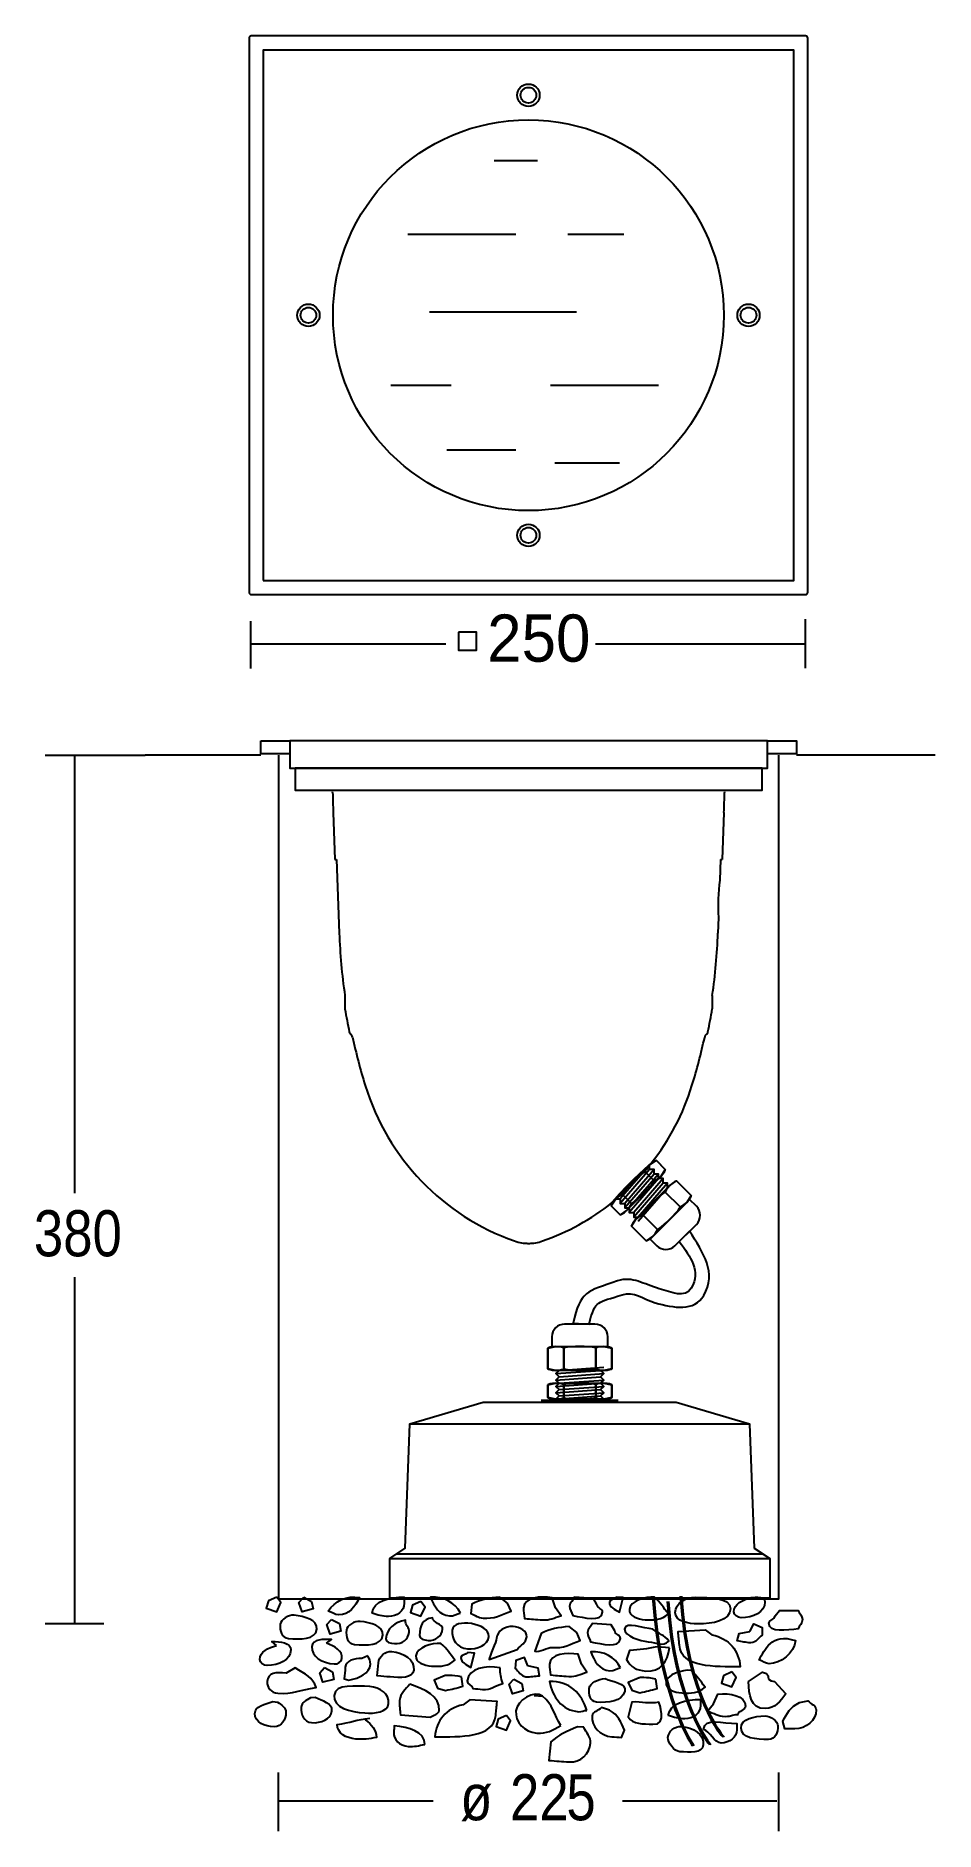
# Model space of a CAD drawing. Extents: x 24 to 149, y 26 to 275.
import ezdxf

# ---------------------------------------------------------------- set-up
doc = ezdxf.new("R2010")
doc.units = 0
doc.layers.add('LIVELLO_1', color=160, linetype='Continuous')
doc.styles.add('STD', font='txt')

# ---------------------------------------------------------------- blocks, each defined once
blk = doc.blocks.new('AI9-BLK2')
at = {"layer": 'LIVELLO_1', "color": 7}
blk.add_line((-0.18, -2.22), (0.98, -2.31), dxfattribs=at)
for points in [[(-35.98, 11.46), (-37.14, 10.95), (-37.43, 9.91), (-35.98, 9.4), (-35.4, 10.69)], [(-32.22, 11.46), (-31.12, 10.86), (-30.93, 9.81), (-32.43, 9.4), (-32.88, 10.73)], [(-15.95, 10.85), (-17.11, 10.33), (-17.4, 9.3), (-15.95, 8.79), (-15.36, 10.08)], [(-28.36, 8.37), (-27.25, 7.77), (-27.06, 6.72), (-28.56, 6.32), (-29.02, 7.65)], [(-29.35, 1.67), (-28.24, 1.07), (-28.05, 0.02), (-29.55, -0.38), (-30, 0.95)], [(-3, 0.07), (-1.89, -0.53), (-1.7, -1.58), (-3.2, -1.99), (-3.65, -0.65)], [(27.3, 1.06), (26.13, 0.54), (25.84, -0.49), (27.3, -1.01), (27.88, 0.28)], [(-4.04, -4.98), (-5.2, -5.5), (-5.49, -6.53), (-4.04, -7.04), (-3.46, -5.75)]]:
    blk.add_lwpolyline(points, close=True, dxfattribs=at)
for points, knots in [([(-28.82, 9.52), (-28.31, 9.39), (-27.95, 9), (-27.37, 9), (-25.84, 9), (-25.11, 10.16), (-24.46, 11.39), (-26.28, 11.71), (-27.88, 10.94), (-28.82, 9.52)], [0, 0, 0, 0, 1, 1, 1, 2, 2, 2, 3, 3, 3, 3]), ([(-22.73, 9.21), (-21.88, 8.98), (-21.33, 8.76), (-20.44, 8.76), (-19.25, 8.76), (-18.24, 9.54), (-18.24, 10.6), (-18.24, 10.94), (-18.28, 11.12), (-18.24, 11.46), (-20.23, 11.46), (-22.56, 10.97), (-22.73, 9.21)], [0, 0, 0, 0, 1, 1, 1, 2, 2, 2, 3, 3, 3, 4, 4, 4, 4]), ([(-10.44, 9.24), (-10.96, 9.15), (-11.36, 8.79), (-11.94, 8.84), (-13.46, 8.95), (-14.07, 10.17), (-14.6, 11.44), (-12.76, 11.62), (-11.24, 10.72), (-10.44, 9.24)], [0, 0, 0, 0, 1, 1, 1, 2, 2, 2, 3, 3, 3, 3]), ([(-3.89, 10.6), (-3.89, 10.6), (-3.41, 9.53), (-3.41, 9.53), (-4.77, 8.98), (-5.78, 8.41), (-7.3, 8.53), (-8.03, 8.59), (-8.36, 8.94), (-8.99, 9.18), (-8.99, 9.18), (-8.87, 10.47), (-8.87, 10.47), (-7.63, 11.15), (-6.44, 11.32), (-4.97, 11.46), (-4.97, 11.46), (-3.89, 10.6), (-3.89, 10.6)], [0, 0, 0, 0, 1, 1, 1, 2, 2, 2, 3, 3, 3, 4, 4, 4, 5, 5, 5, 6, 6, 6, 6]), ([(2.77, 9.96), (2.77, 9.96), (3.54, 8.87), (3.54, 8.87), (2.56, 8.62), (2.01, 8.21), (1, 8.29), (-0.02, 8.37), (-0.53, 8.41), (-1.54, 8.48), (-1.55, 9.07), (-1.74, 9.41), (-1.68, 9.99), (-1.54, 11.47), (0.67, 11.62), (2.32, 11.36), (2.32, 11.36), (2.77, 9.96), (2.77, 9.96)], [0, 0, 0, 0, 1, 1, 1, 2, 2, 2, 3, 3, 3, 4, 4, 4, 5, 5, 5, 6, 6, 6, 6]), ([(8.54, 10.44), (8.49, 9.93), (9.36, 9.86), (9.31, 9.35), (9.17, 7.93), (6.76, 8.64), (5.18, 8.89), (5.07, 9.35), (4.67, 9.71), (4.72, 10.22), (4.77, 10.73), (5.24, 11.02), (5.43, 11.46), (5.43, 11.46), (8.04, 11.26), (8.04, 11.26), (8.04, 11.26), (8.54, 10.44), (8.54, 10.44)], [0, 0, 0, 0, 1, 1, 1, 2, 2, 2, 3, 3, 3, 4, 4, 4, 5, 5, 5, 6, 6, 6, 6]), ([(11.22, 11.46), (11.22, 11.46), (12.16, 11.39), (12.16, 11.39), (12.16, 11.39), (11.67, 9.35), (11.67, 9.35), (11.05, 9.79), (10.21, 10.05), (10.27, 10.76), (10.31, 11.14), (11.04, 11.15), (11.22, 11.46)], [0, 0, 0, 0, 1, 1, 1, 2, 2, 2, 3, 3, 3, 4, 4, 4, 4]), ([(16.52, 11.45), (17.38, 10.67), (17.78, 10.03), (18.46, 9.12), (17.53, 8.32), (16.54, 8.21), (15.23, 8.31), (14.18, 8.39), (12.95, 8.83), (13.04, 9.76), (13.15, 10.88), (15.25, 11.55), (16.52, 11.45)], [0, 0, 0, 0, 1, 1, 1, 2, 2, 2, 3, 3, 3, 4, 4, 4, 4]), ([(22.26, 11.46), (20.82, 11.46), (19.43, 10.6), (19.43, 9.32), (19.43, 8.08), (21.21, 7.74), (22.6, 7.74), (24.55, 7.74), (27.09, 8.12), (27.09, 9.85), (27.09, 11.5), (24.13, 11.35), (22.26, 11.46)], [0, 0, 0, 0, 1, 1, 1, 2, 2, 2, 3, 3, 3, 4, 4, 4, 4]), ([(29.9, 11.38), (28.76, 11.08), (27.57, 10.51), (27.57, 9.42), (27.57, 8.97), (28.08, 8.6), (28.59, 8.6), (30.19, 8.6), (31.89, 9.35), (31.89, 10.78), (31.89, 11.79), (29.9, 11.38), (29.9, 11.38)], [0, 0, 0, 0, 1, 1, 1, 2, 2, 2, 3, 3, 3, 4, 4, 4, 4]), ([(-33.57, 8.93), (-32.1, 8.78), (-30.28, 8.3), (-30.41, 6.99), (-30.55, 5.53), (-32.71, 5.58), (-34.35, 5.71), (-35.33, 5.78), (-35.56, 6.82), (-35.48, 7.68), (-35.41, 8.35), (-34.33, 9.02), (-33.57, 8.93)], [0, 0, 0, 0, 1, 1, 1, 2, 2, 2, 3, 3, 3, 4, 4, 4, 4]), ([(-24.39, 8.09), (-22.91, 7.94), (-21.09, 7.46), (-21.22, 6.15), (-21.37, 4.69), (-23.53, 4.75), (-25.17, 4.87), (-26.14, 4.95), (-26.38, 5.99), (-26.29, 6.85), (-26.23, 7.52), (-25.14, 8.19), (-24.39, 8.09)], [0, 0, 0, 0, 1, 1, 1, 2, 2, 2, 3, 3, 3, 4, 4, 4, 4]), ([(-17.57, 6.56), (-17.66, 5.63), (-18.54, 4.9), (-19.6, 4.99), (-20.14, 5.03), (-20.85, 5.2), (-20.8, 5.68), (-20.67, 7.07), (-19.6, 8), (-18.08, 8.26), (-18.15, 7.59), (-17.5, 7.24), (-17.57, 6.56)], [0, 0, 0, 0, 1, 1, 1, 2, 2, 2, 3, 3, 3, 4, 4, 4, 4]), ([(-12.91, 7.02), (-13.01, 6.08), (-13.89, 5.36), (-14.94, 5.44), (-15.49, 5.49), (-16.19, 5.65), (-16.15, 6.14), (-16.01, 7.52), (-15.82, 8.33), (-14.31, 8.59), (-14.38, 7.91), (-12.85, 7.69), (-12.91, 7.02)], [0, 0, 0, 0, 1, 1, 1, 2, 2, 2, 3, 3, 3, 4, 4, 4, 4]), ([(-6.5, 6), (-6.62, 4.77), (-8.09, 4.16), (-9.48, 4.27), (-10.87, 4.38), (-11.72, 5.62), (-11.6, 6.85), (-11.43, 8.64), (-6.33, 7.8), (-6.5, 6)], [0, 0, 0, 0, 1, 1, 1, 2, 2, 2, 3, 3, 3, 3]), ([(11.03, 6.78), (10.97, 6.27), (11.84, 6.2), (11.79, 5.69), (11.65, 4.28), (9.24, 4.98), (7.66, 5.23), (7.56, 5.69), (7.16, 6.05), (7.21, 6.56), (7.26, 7.08), (7.72, 7.36), (7.91, 7.8), (7.91, 7.8), (10.52, 7.6), (10.52, 7.6), (10.52, 7.6), (11.03, 6.78), (11.03, 6.78)], [0, 0, 0, 0, 1, 1, 1, 2, 2, 2, 3, 3, 3, 4, 4, 4, 5, 5, 5, 6, 6, 6, 6]), ([(16.31, 7.01), (17.17, 6.23), (17.86, 6.26), (18.54, 5.34), (17.61, 4.54), (16.96, 5.16), (15.66, 5.26), (14.6, 5.34), (12.28, 6.07), (12.38, 7.01), (12.48, 8.13), (15.05, 7.11), (16.31, 7.01)], [0, 0, 0, 0, 1, 1, 1, 2, 2, 2, 3, 3, 3, 4, 4, 4, 4]), ([(29.77, 6.66), (29.77, 6.66), (28.32, 6.41), (28.32, 6.41), (28.32, 6.41), (28.03, 5.37), (28.03, 5.37), (28.75, 5.31), (29.19, 5.11), (29.92, 5.11), (30.72, 5.11), (30.93, 5.82), (31.52, 6.15), (31.52, 6.15), (31.52, 7.24), (31.52, 7.24), (31.52, 7.24), (30.35, 7.76), (30.35, 7.76), (30.35, 7.76), (29.77, 6.66), (29.77, 6.66)], [0, 0, 0, 0, 1, 1, 1, 2, 2, 2, 3, 3, 3, 4, 4, 4, 5, 5, 5, 6, 6, 6, 7, 7, 7, 7]), ([(33.31, 8.85), (33.31, 8.33), (32.44, 8.33), (32.44, 7.82), (32.44, 6.4), (34.92, 6.91), (36.51, 7.04), (36.66, 7.49), (37.1, 7.82), (37.1, 8.33), (37.1, 8.85), (36.66, 9.17), (36.51, 9.62), (36.51, 9.62), (33.9, 9.62), (33.9, 9.62), (33.9, 9.62), (33.31, 8.85), (33.31, 8.85)], [0, 0, 0, 0, 1, 1, 1, 2, 2, 2, 3, 3, 3, 4, 4, 4, 5, 5, 5, 6, 6, 6, 6]), ([(-36, 4.73), (-37.14, 4.43), (-38.33, 3.86), (-38.33, 2.78), (-38.33, 2.32), (-37.82, 1.95), (-37.31, 1.95), (-35.7, 1.95), (-34.01, 2.7), (-34.01, 4.13), (-34.01, 5.14), (-35.49, 5.29), (-36.64, 5.29), (-36.64, 5.29), (-36, 4.73), (-36, 4.73)], [0, 0, 0, 0, 1, 1, 1, 2, 2, 2, 3, 3, 3, 4, 4, 4, 5, 5, 5, 5]), ([(-29.04, 5.04), (-27.93, 4.65), (-26.8, 4), (-26.91, 2.92), (-26.95, 2.47), (-27.5, 2.13), (-28, 2.17), (-29.6, 2.3), (-31.22, 3.17), (-31.08, 4.6), (-30.98, 5.61), (-29.49, 5.64), (-28.35, 5.55), (-28.35, 5.55), (-29.04, 5.04), (-29.04, 5.04)], [0, 0, 0, 0, 1, 1, 1, 2, 2, 2, 3, 3, 3, 4, 4, 4, 5, 5, 5, 5]), ([(-13.15, 5.01), (-12.3, 4.23), (-11.89, 3.6), (-11.22, 2.68), (-12.15, 1.88), (-13.13, 1.77), (-14.44, 1.87), (-15.5, 1.96), (-16.73, 2.39), (-16.63, 3.32), (-16.53, 4.45), (-14.42, 5.11), (-13.15, 5.01)], [0, 0, 0, 0, 1, 1, 1, 2, 2, 2, 3, 3, 3, 4, 4, 4, 4]), ([(-1.22, 5.93), (-1.31, 5.09), (-2.06, 4.83), (-2.57, 4.16), (-2.57, 4.16), (-6.46, 2.78), (-6.46, 2.78), (-6.4, 3.3), (-5.46, 5.22), (-5.41, 5.74), (-5.3, 6.76), (-4.29, 7.46), (-3.13, 7.37), (-2.18, 7.3), (-1.14, 6.76), (-1.22, 5.93)], [0, 0, 0, 0, 1, 1, 1, 2, 2, 2, 3, 3, 3, 4, 4, 4, 5, 5, 5, 5]), ([(5.75, 6.52), (5.75, 6.52), (6.22, 5.44), (6.22, 5.44), (4.86, 4.9), (3.85, 4.33), (2.33, 4.45), (1.6, 4.51), (0.55, 3.71), (-0.08, 3.95), (-0.08, 3.95), (0.77, 6.38), (0.77, 6.38), (2, 7.07), (3.19, 7.23), (4.66, 7.38), (4.66, 7.38), (5.75, 6.52), (5.75, 6.52)], [0, 0, 0, 0, 1, 1, 1, 2, 2, 2, 3, 3, 3, 4, 4, 4, 5, 5, 5, 6, 6, 6, 6]), ([(23.58, 6.92), (23.58, 6.92), (19.81, 6.69), (19.81, 6.69), (19.88, 5.91), (19.92, 5.53), (19.99, 4.76), (20.3, 1.61), (24.89, 1.77), (28.46, 1.79), (28.25, 3.98), (26.91, 5.75), (24.52, 6.21), (24.52, 6.21), (23.58, 6.92), (23.58, 6.92)], [0, 0, 0, 0, 1, 1, 1, 2, 2, 2, 3, 3, 3, 4, 4, 4, 5, 5, 5, 5]), ([(31.03, 2.72), (31.53, 2.59), (31.9, 2.2), (32.48, 2.2), (34.01, 2.2), (35.97, 3.66), (36.13, 5.41), (32.71, 6.57), (31.97, 4.14), (31.03, 2.72)], [0, 0, 0, 0, 1, 1, 1, 2, 2, 2, 3, 3, 3, 3]), ([(-23.31, 3.28), (-23.14, 2.85), (-22.91, 2.61), (-22.95, 2.16), (-23.08, 0.81), (-24.46, 0.24), (-25.93, -0.1), (-25.93, -0.1), (-26.59, 0.1), (-26.59, 0.1), (-26.53, 0.74), (-26.5, 1.08), (-26.44, 1.71), (-26.34, 2.65), (-25.21, 2.94), (-24.15, 2.93), (-24.15, 2.93), (-23.31, 3.28), (-23.31, 3.28)], [0, 0, 0, 0, 1, 1, 1, 2, 2, 2, 3, 3, 3, 4, 4, 4, 5, 5, 5, 6, 6, 6, 6]), ([(-19.98, 3.89), (-20.94, 3.96), (-21.74, 3.2), (-21.83, 2.33), (-21.9, 1.63), (-21.94, 1.21), (-22.01, 0.5), (-21.29, 0.45), (-20.91, 0.42), (-20.2, 0.36), (-18.85, 0.26), (-17.03, 0.12), (-16.92, 1.31), (-16.77, 2.77), (-18.33, 3.76), (-19.98, 3.89)], [0, 0, 0, 0, 1, 1, 1, 2, 2, 2, 3, 3, 3, 4, 4, 4, 5, 5, 5, 5]), ([(-9.43, 3.77), (-9.43, 3.77), (-8.48, 3.69), (-8.48, 3.69), (-8.48, 3.69), (-8.98, 1.66), (-8.98, 1.66), (-9.59, 2.1), (-10.44, 2.35), (-10.37, 3.06), (-10.33, 3.45), (-9.6, 3.46), (-9.43, 3.77)], [0, 0, 0, 0, 1, 1, 1, 2, 2, 2, 3, 3, 3, 4, 4, 4, 4]), ([(-1.05, 1.93), (-1.05, 1.93), (0.38, 1.56), (0.38, 1.56), (0.38, 1.56), (0.57, 0.51), (0.57, 0.51), (-0.16, 0.5), (-0.62, 0.34), (-1.34, 0.4), (-2.14, 0.46), (-2.29, 1.18), (-2.84, 1.55), (-2.84, 1.55), (-2.73, 2.64), (-2.73, 2.64), (-2.73, 2.64), (-1.52, 3.06), (-1.52, 3.06), (-1.52, 3.06), (-1.05, 1.93), (-1.05, 1.93)], [0, 0, 0, 0, 1, 1, 1, 2, 2, 2, 3, 3, 3, 4, 4, 4, 5, 5, 5, 6, 6, 6, 7, 7, 7, 7]), ([(6.39, 2.12), (6.39, 2.12), (7.15, 1.02), (7.15, 1.02), (6.18, 0.77), (5.63, 0.36), (4.62, 0.44), (3.6, 0.52), (3.09, 0.56), (2.08, 0.64), (2.07, 1.22), (1.88, 1.56), (1.94, 2.14), (2.08, 3.62), (4.29, 3.77), (5.94, 3.51), (5.94, 3.51), (6.39, 2.12), (6.39, 2.12)], [0, 0, 0, 0, 1, 1, 1, 2, 2, 2, 3, 3, 3, 4, 4, 4, 5, 5, 5, 6, 6, 6, 6]), ([(11.83, 1.63), (11.31, 1.54), (10.91, 1.19), (10.33, 1.23), (8.81, 1.35), (8.2, 2.56), (7.67, 3.84), (9.51, 4.02), (11.03, 3.12), (11.83, 1.63)], [0, 0, 0, 0, 1, 1, 1, 2, 2, 2, 3, 3, 3, 3]), ([(18.64, 4.39), (18.31, 2.54), (17.43, 1.02), (15.33, 1.18), (13.88, 1.3), (13.34, 1.7), (12.64, 2.79), (12.64, 2.79), (13.06, 4.05), (13.06, 4.05), (14.6, 4.13), (15.41, 4.26), (16.9, 4.53), (16.9, 4.53), (18.64, 4.39), (18.64, 4.39)], [0, 0, 0, 0, 1, 1, 1, 2, 2, 2, 3, 3, 3, 4, 4, 4, 5, 5, 5, 5]), ([(-33.41, 1.63), (-32.01, 0.77), (-30.96, 0.28), (-30.5, -1.12), (-32.65, -1.4), (-33.74, -2.07), (-35.84, -1.91), (-36.73, -1.84), (-37.38, -1.07), (-37.3, -0.29), (-37.17, 1.06), (-36.16, 1.01), (-34.64, 0.89), (-34.64, 0.89), (-33.41, 1.63), (-33.41, 1.63)], [0, 0, 0, 0, 1, 1, 1, 2, 2, 2, 3, 3, 3, 4, 4, 4, 5, 5, 5, 5]), ([(-10.27, 0.38), (-10.27, 0.38), (-10.1, -0.93), (-10.1, -0.93), (-11, -1.19), (-11.6, -1.33), (-12.5, -1.52), (-12.5, -1.52), (-13.63, -1.18), (-13.63, -1.18), (-13.63, -1.18), (-14.11, -0.1), (-14.11, -0.1), (-14.11, -0.1), (-12.58, 0.56), (-12.58, 0.56), (-12.58, 0.56), (-11.62, 0.68), (-10.27, 0.38)], [0, 0, 0, 0, 1, 1, 1, 2, 2, 2, 3, 3, 3, 4, 4, 4, 5, 5, 5, 6, 6, 6, 6]), ([(-4.94, 1.62), (-4.94, 0.78), (-4.78, 0.25), (-4.56, -0.54), (-5.7, -0.91), (-6.19, -1.45), (-7.35, -1.36), (-7.85, -1.32), (-8.22, -1.3), (-8.72, -1.26), (-8.75, -0.8), (-9.54, -0.67), (-9.49, -0.16), (-9.32, 1.57), (-6.87, 2.03), (-4.94, 1.62)], [0, 0, 0, 0, 1, 1, 1, 2, 2, 2, 3, 3, 3, 4, 4, 4, 5, 5, 5, 5]), ([(9.66, 0.14), (8.69, 0.02), (7.56, -0.35), (7.47, -1.25), (7.4, -2.02), (7.59, -3.07), (8.45, -3.14), (10.12, -3.27), (12.04, -3.09), (12.4, -1.63), (12.66, -0.48), (10.77, -0.34), (9.66, 0.14)], [0, 0, 0, 0, 1, 1, 1, 2, 2, 2, 3, 3, 3, 4, 4, 4, 4]), ([(16.73, 0.07), (16.73, 0.07), (16.9, -1.23), (16.9, -1.23), (16, -1.49), (15.4, -1.64), (14.5, -1.83), (14.5, -1.83), (13.37, -1.48), (13.37, -1.48), (13.37, -1.48), (12.89, -0.41), (12.89, -0.41), (12.89, -0.41), (14.42, 0.25), (14.42, 0.25), (14.42, 0.25), (15.38, 0.37), (16.73, 0.07)], [0, 0, 0, 0, 1, 1, 1, 2, 2, 2, 3, 3, 3, 4, 4, 4, 5, 5, 5, 6, 6, 6, 6]), ([(21.62, 1.28), (22.48, 0.5), (22.88, -0.14), (23.56, -1.06), (22.63, -1.85), (21.64, -1.96), (20.33, -1.86), (19.28, -1.78), (18.05, -1.34), (18.14, -0.41), (18.25, 0.71), (20.36, 1.38), (21.62, 1.28)], [0, 0, 0, 0, 1, 1, 1, 2, 2, 2, 3, 3, 3, 4, 4, 4, 4]), ([(29.59, -0.27), (29.73, -2.14), (29.79, -4.04), (31.9, -4.04), (33.35, -4.04), (34.01, -3), (34.81, -1.97), (34.81, -1.97), (33.2, -0.27), (33.2, -0.27), (31.67, -0.08), (33.01, 0.65), (31.56, 1.04), (31.56, 1.04), (29.59, -0.27), (29.59, -0.27)], [0, 0, 0, 0, 1, 1, 1, 2, 2, 2, 3, 3, 3, 4, 4, 4, 5, 5, 5, 5]), ([(-30.63, -2.48), (-29.58, -3.02), (-28.2, -3.28), (-28.31, -4.36), (-28.42, -5.52), (-29.84, -6.09), (-31.14, -5.99), (-32.2, -5.9), (-32.68, -4.81), (-32.59, -3.88), (-32.53, -3.2), (-31.9, -2.87), (-31.27, -2.55), (-31.27, -2.55), (-30.63, -2.48), (-30.63, -2.48)], [0, 0, 0, 0, 1, 1, 1, 2, 2, 2, 3, 3, 3, 4, 4, 4, 5, 5, 5, 5]), ([(-23.05, -0.96), (-21.61, -1.07), (-20.31, -2.04), (-20.43, -3.31), (-20.55, -4.55), (-22.36, -4.75), (-23.75, -4.64), (-25.69, -4.49), (-28.18, -3.92), (-28.01, -2.2), (-27.85, -0.55), (-24.91, -0.93), (-23.05, -0.96)], [0, 0, 0, 0, 1, 1, 1, 2, 2, 2, 3, 3, 3, 4, 4, 4, 4]), ([(-17.49, -0.62), (-15.45, -1.36), (-13.21, -2.31), (-13.41, -4.3), (-13.46, -4.88), (-14.19, -4.89), (-14.67, -5.24), (-14.67, -5.24), (-18.79, -4.92), (-18.79, -4.92), (-18.79, -4.14), (-18.96, -3.67), (-18.89, -2.9), (-18.79, -1.87), (-18.08, -1.41), (-17.49, -0.62)], [0, 0, 0, 0, 1, 1, 1, 2, 2, 2, 3, 3, 3, 4, 4, 4, 5, 5, 5, 5]), ([(3.5, -6.39), (2.34, -7.08), (1.56, -7.53), (0.18, -7.43), (-1.55, -7.29), (-2.88, -5.9), (-2.72, -4.35), (-2.58, -2.87), (-0.17, -1.38), (0.98, -2.31), (2.39, -3.52), (2.56, -4.83), (3.5, -6.39)], [0, 0, 0, 0, 1, 1, 1, 2, 2, 2, 3, 3, 3, 4, 4, 4, 4]), ([(7.11, -4.3), (6.68, -4.27), (6.43, -4.51), (6, -4.47), (3.61, -4.28), (2.34, -2.37), (1.96, -0.27), (4.67, -0.22), (6.47, -1.92), (7.11, -4.3)], [0, 0, 0, 0, 1, 1, 1, 2, 2, 2, 3, 3, 3, 3]), ([(24.75, -3.36), (24.75, -3.36), (23.88, -4.39), (23.88, -4.39), (24.82, -4.72), (25.33, -5.17), (26.35, -5.17), (27.37, -5.17), (27.09, -4.91), (28.11, -4.91), (28.18, -4.33), (29.19, -4.27), (29.19, -3.69), (29.19, -2.2), (27.01, -1.88), (25.33, -2.01), (25.33, -2.01), (24.75, -3.36), (24.75, -3.36)], [0, 0, 0, 0, 1, 1, 1, 2, 2, 2, 3, 3, 3, 4, 4, 4, 5, 5, 5, 6, 6, 6, 6]), ([(-36.51, -3.04), (-37.61, -3.49), (-39.01, -3.64), (-39.01, -4.73), (-39.01, -5.9), (-37.65, -6.57), (-36.34, -6.57), (-35.28, -6.57), (-34.69, -5.52), (-34.69, -4.58), (-34.69, -3.9), (-35.28, -3.53), (-35.87, -3.15), (-35.87, -3.15), (-36.51, -3.04), (-36.51, -3.04)], [0, 0, 0, 0, 1, 1, 1, 2, 2, 2, 3, 3, 3, 4, 4, 4, 5, 5, 5, 5]), ([(-9.12, -2.82), (-9.12, -2.82), (-5.35, -3.05), (-5.35, -3.05), (-5.42, -3.82), (-5.46, -4.2), (-5.54, -4.98), (-5.85, -8.12), (-10.43, -7.96), (-14.01, -7.94), (-13.79, -5.76), (-12.45, -3.99), (-10.07, -3.52), (-10.07, -3.52), (-9.12, -2.82), (-9.12, -2.82)], [0, 0, 0, 0, 1, 1, 1, 2, 2, 2, 3, 3, 3, 4, 4, 4, 5, 5, 5, 5]), ([(10.3, -4.24), (11.47, -4.98), (11.89, -5.85), (12.36, -7.05), (12.36, -7.05), (11.96, -8.06), (11.96, -8.06), (11.46, -8.02), (11.1, -7.99), (10.59, -7.95), (8.99, -7.83), (7.74, -6.5), (7.88, -5.09), (7.94, -4.44), (8.68, -4.37), (9.16, -3.89), (9.16, -3.89), (10.3, -4.24), (10.3, -4.24)], [0, 0, 0, 0, 1, 1, 1, 2, 2, 2, 3, 3, 3, 4, 4, 4, 5, 5, 5, 6, 6, 6, 6]), ([(16.31, -6.22), (14.87, -6.11), (13.56, -6.29), (12.87, -5.2), (12.87, -5.2), (13.39, -3.13), (13.39, -3.13), (14.93, -3.05), (15.65, -3.43), (17.14, -3.16), (17.14, -3.16), (18.42, -6.38), (16.31, -6.22)], [0, 0, 0, 0, 1, 1, 1, 2, 2, 2, 3, 3, 3, 4, 4, 4, 4]), ([(18.45, -5.02), (19.3, -5.24), (19.85, -5.47), (20.74, -5.47), (21.92, -5.47), (22.94, -4.68), (22.94, -3.63), (22.94, -3.29), (22.9, -3.11), (22.94, -2.77), (20.95, -2.77), (18.62, -3.26), (18.45, -5.02)], [0, 0, 0, 0, 1, 1, 1, 2, 2, 2, 3, 3, 3, 4, 4, 4, 4]), ([(36.68, -3.2), (35.44, -3.84), (34.93, -4.68), (34.35, -5.84), (34.35, -5.84), (34.64, -6.87), (34.64, -6.87), (34.64, -6.87), (36.02, -6.87), (36.02, -6.87), (37.62, -6.87), (39.01, -5.65), (39.01, -4.23), (39.01, -3.58), (38.28, -3.45), (37.84, -2.94), (37.84, -2.94), (36.68, -3.2), (36.68, -3.2)], [0, 0, 0, 0, 1, 1, 1, 2, 2, 2, 3, 3, 3, 4, 4, 4, 5, 5, 5, 6, 6, 6, 6]), ([(-23.67, -5.59), (-22.76, -6.3), (-22.19, -6.94), (-22.09, -8.05), (-23.17, -8.26), (-23.86, -8.36), (-25, -8.27), (-26.31, -8.17), (-27.59, -7.43), (-27.56, -6.26), (-25.75, -5.99), (-24.86, -5.53), (-23.01, -5.37)], [0, 0, 0, 0, 1, 1, 1, 2, 2, 2, 3, 3, 3, 4, 4, 4, 4]), ([(-15.39, -9.02), (-16.25, -9.18), (-16.82, -9.36), (-17.71, -9.29), (-18.89, -9.2), (-19.82, -8.33), (-19.72, -7.29), (-19.68, -6.95), (-19.62, -6.77), (-19.63, -6.43), (-17.65, -6.58), (-15.38, -7.25), (-15.39, -9.02)], [0, 0, 0, 0, 1, 1, 1, 2, 2, 2, 3, 3, 3, 4, 4, 4, 4]), ([(6.69, -6.63), (7.05, -7.44), (7.73, -7.94), (7.64, -8.84), (7.5, -10.26), (6.27, -11.59), (4.68, -11.46), (3.59, -11.38), (2.94, -11.33), (1.85, -11.24), (1.85, -11.24), (2.11, -8.67), (2.11, -8.67), (3.23, -7.66), (4.29, -7.23), (5.82, -6.57), (5.82, -6.57), (6.69, -6.63), (6.69, -6.63)], [0, 0, 0, 0, 1, 1, 1, 2, 2, 2, 3, 3, 3, 4, 4, 4, 5, 5, 5, 6, 6, 6, 6]), ([(20.26, -6.51), (19.29, -6.43), (18.5, -7.2), (18.41, -8.06), (18.34, -8.77), (19.33, -9.98), (20.04, -10.03), (21.39, -10.14), (23.2, -10.28), (23.32, -9.08), (23.47, -7.62), (21.91, -6.64), (20.26, -6.51)], [0, 0, 0, 0, 1, 1, 1, 2, 2, 2, 3, 3, 3, 4, 4, 4, 4]), ([(23.35, -6.95), (24.2, -7.17), (24.9, -8.82), (25.79, -8.82), (26.97, -8.82), (27.99, -8.03), (27.99, -6.98), (27.99, -6.65), (27.95, -6.46), (27.99, -6.12), (26, -6.12), (23.52, -5.18), (23.35, -6.95)], [0, 0, 0, 0, 1, 1, 1, 2, 2, 2, 3, 3, 3, 4, 4, 4, 4]), ([(31.9, -5.06), (30.42, -5.1), (28.56, -5.44), (28.56, -6.75), (28.56, -8.21), (30.72, -8.33), (32.37, -8.33), (33.34, -8.33), (33.68, -7.32), (33.68, -6.45), (33.68, -5.78), (32.67, -5.03), (31.9, -5.06)], [0, 0, 0, 0, 1, 1, 1, 2, 2, 2, 3, 3, 3, 4, 4, 4, 4])]:
    blk.add_open_spline(points, degree=3, knots=knots, dxfattribs=at)
blk = doc.blocks.new('AI9-BLK1')
at = {"layer": 'LIVELLO_1', "color": 7}
for p, q in [((43.88, 125.28), (-33.16, 125.28)), ((44.19, 47.93), (44.19, 124.97)), ((0.62, 107.94), (6.62, 107.94)), ((-11.38, 97.74), (3.62, 97.74)), ((10.82, 97.74), (18.62, 97.74)), ((-8.38, 86.94), (12.02, 86.94)), ((-13.78, 76.74), (-5.38, 76.74)), ((8.42, 76.74), (23.42, 76.74)), ((-5.98, 67.74), (3.62, 67.74)), ((9.02, 65.94), (18.02, 65.94)), ((-33.16, 47.62), (43.88, 47.62)), ((-33.24, 37.32), (-33.24, 43.92)), ((43.86, 37.37), (43.86, 44.2)), ((-33.19, 40.79), (-6.14, 40.79)), ((14.67, 40.79), (43.86, 40.79)), ((-61.79, 25.3), (-47.93, 25.3)), ((-57.73, 25.3), (-57.73, -35.6)), ((-31.83, 25.3), (-47.93, 25.3)), ((61.89, 25.3), (42.64, 25.3)), ((-25.51, 20.42), (36.32, 20.42)), ((-21.77, 17.34), (-21.54, 10.8)), ((32.54, 17.34), (32.31, 10.8)), ((-21.54, 10.8), (-21.3, 10.8)), ((32.07, 10.8), (31.97, 7.9)), ((32.07, 10.8), (32.31, 10.8)), ((31.78, 2.72), (31.7, 0.56)), ((-20.15, -8.11), (-20.14, -9.99)), ((30.92, -8.11), (30.9, -9.99)), ((22.19, -31.69), (18.11, -36.4)), ((22.19, -32.32), (18.11, -37.03)), ((22.82, -32.32), (18.74, -37.03)), ((22.82, -32.95), (18.74, -37.65)), ((23.45, -32.95), (19.37, -37.65)), ((23.45, -33.57), (19.37, -38.28)), ((24.08, -33.57), (20, -38.28)), ((24.08, -34.2), (20, -38.91)), ((24.7, -34.2), (20.62, -38.91)), ((24.7, -34.83), (20.62, -39.54)), ((5.23, -42.57), (5.54, -42.57)), ((-57.73, -47.27), (-57.73, -95.41)), ((13.49, -53.8), (11.42, -53.8)), ((9.62, -60.23), (15.83, -59.79)), ((9.17, -60.68), (15.39, -60.24)), ((9.17, -61.57), (15.39, -61.12)), ((9.17, -62.45), (15.39, -62.01)), ((9.62, -61.12), (15.83, -60.68)), ((9.62, -62.01), (15.83, -61.57)), ((7.13, -64.38), (17.84, -64.38)), ((9.17, -63.34), (15.39, -62.9)), ((9.17, -64.23), (15.39, -63.79)), ((9.62, -62.9), (15.83, -62.45)), ((9.62, -63.79), (15.83, -63.34)), ((-11.12, -67.68), (36.1, -67.68)), ((-13.92, -86.36), (38.9, -86.36)), ((-13, -85.75), (37.96, -85.75)), ((-61.79, -95.41), (-53.66, -95.41)), ((-29.37, -124.28), (-29.37, -116.15)), ((40.18, -124.27), (40.18, -116.15)), ((-7.86, -120.1), (-29.22, -120.1)), ((39.89, -120.1), (18.44, -120.1))]:
    blk.add_line(p, q, dxfattribs=at)
for points in [[(-31.51, 49.58), (42.23, 49.58), (42.23, 123.32), (-31.51, 123.32), (-31.51, 49.58)], [(-29.37, 25.3), (-29.37, -91.97), (40.18, -91.97), (40.18, 25.3)]]:
    blk.add_lwpolyline(points, dxfattribs=at)
for points in [[(-4.36, 42.41), (-4.36, 39.87), (-1.84, 39.87), (-1.84, 42.41)], [(-31.83, 27.29), (-27.8, 27.29), (-27.8, 25.48), (-31.83, 25.48)], [(38.61, 27.29), (-27.8, 27.29), (-27.8, 23.47), (38.61, 23.47)], [(38.61, 27.29), (42.64, 27.29), (42.64, 25.48), (38.61, 25.48)], [(37.85, 23.47), (-27.04, 23.47), (-27.04, 20.42), (37.85, 20.42)], [(24.39, -32.32), (23.76, -33.26), (19.05, -37.97), (18.11, -38.6), (16.86, -37.34), (17.49, -36.4), (22.19, -31.69), (23.14, -31.06)], [(24.39, -32.32), (23.76, -33.26), (19.05, -37.97), (18.11, -38.6), (16.86, -37.34), (17.49, -36.4), (22.19, -31.69), (23.14, -31.06)], [(24.71, -34.83), (24.71, -34.2), (24.08, -34.2), (24.08, -33.57), (23.45, -33.57), (23.45, -32.95), (22.82, -32.95), (22.82, -32.32), (22.19, -32.32), (22.19, -31.69), (17.49, -36.4), (18.11, -36.4), (18.11, -37.03), (18.74, -37.03), (18.74, -37.65), (19.37, -37.65), (19.37, -38.28), (20, -38.28), (20, -38.91), (20.62, -38.91)], [(24.71, -34.83), (24.71, -34.2), (24.08, -34.2), (24.08, -33.57), (23.45, -33.57), (23.45, -32.95), (22.82, -32.95), (22.82, -32.32), (22.19, -32.32), (22.19, -31.69), (17.49, -36.4), (18.11, -36.4), (18.11, -37.03), (18.74, -37.03), (18.74, -37.65), (19.37, -37.65), (19.37, -38.28), (20, -38.28), (20, -38.91), (20.62, -38.91)], [(28, -35.93), (27.37, -36.87), (22.66, -41.58), (21.72, -42.21), (19.68, -40.17), (20.31, -39.22), (25.02, -34.52), (25.96, -33.89)], [(28, -35.93), (27.37, -36.87), (22.66, -41.58), (21.72, -42.21), (19.68, -40.17), (20.31, -39.22), (25.02, -34.52), (25.96, -33.89)], [(8.06, -57.13), (9.17, -56.91), (15.83, -56.91), (16.94, -57.13), (16.94, -60.01), (15.83, -60.23), (9.17, -60.23), (8.06, -60.01)], [(8.06, -57.13), (9.17, -56.91), (15.83, -56.91), (16.94, -57.13), (16.94, -60.01), (15.83, -60.23), (9.17, -60.23), (8.06, -60.01)], [(8.06, -62.23), (9.17, -62.01), (15.83, -62.01), (16.94, -62.23), (16.94, -64.01), (15.83, -64.23), (9.17, -64.23), (8.06, -64.01)], [(8.06, -62.23), (9.17, -62.01), (15.83, -62.01), (16.94, -62.23), (16.94, -64.01), (15.83, -64.23), (9.17, -64.23), (8.06, -64.01)], [(9.62, -60.23), (9.17, -60.68), (9.62, -61.12), (9.17, -61.57), (9.62, -62.01), (9.17, -62.45), (9.62, -62.9), (9.17, -63.34), (9.62, -63.79), (9.17, -64.23), (15.83, -64.23), (15.39, -63.79), (15.83, -63.34), (15.39, -62.9), (15.83, -62.45), (15.39, -62.01), (15.83, -61.57), (15.39, -61.12), (15.83, -60.68), (15.39, -60.23)], [(9.62, -60.23), (9.17, -60.68), (9.62, -61.12), (9.17, -61.57), (9.62, -62.01), (9.17, -62.45), (9.62, -62.9), (9.17, -63.34), (9.62, -63.79), (9.17, -64.23), (15.83, -64.23), (15.39, -63.79), (15.83, -63.34), (15.39, -62.9), (15.83, -62.45), (15.39, -62.01), (15.83, -61.57), (15.39, -61.12), (15.83, -60.68), (15.39, -60.23)], [(-13.92, -91.88), (-13.92, -86.36), (-11.78, -84.93), (-11.12, -67.68), (-0.92, -64.67), (25.9, -64.67), (36.1, -67.68), (36.76, -84.93), (38.9, -86.36), (38.9, -91.88)]]:
    blk.add_lwpolyline(points, close=True, dxfattribs=at)
for centre, radius in [((5.36, 117.04), 1.55), ((5.36, 117.04), 1.09), ((5.36, 86.45), 27.16), ((-25.22, 86.45), 1.55), ((-25.22, 86.45), 1.09), ((35.95, 86.45), 1.55), ((35.95, 86.45), 1.09), ((5.36, 55.86), 1.55), ((5.36, 55.86), 1.09)]:
    blk.add_circle(centre, radius, dxfattribs=at)
for points in [[(-33.16, 125.28), (-33.33, 125.28), (-33.47, 125.14), (-33.47, 124.97)], [(44.19, 124.97), (44.19, 125.14), (44.06, 125.28), (43.88, 125.28)], [(43.88, 47.62), (44.06, 47.62), (44.19, 47.76), (44.19, 47.93)], [(-21.85, 20.11), (-21.85, 20.13), (-21.85, 20.16), (-21.85, 20.18)], [(-21.85, 20.11), (-21.83, 19.19), (-21.8, 18.26), (-21.77, 17.34)], [(32.54, 17.34), (32.57, 18.26), (32.6, 19.19), (32.62, 20.11)], [(32.62, 20.18), (32.62, 20.16), (32.62, 20.13), (32.62, 20.11)], [(31.97, 7.9), (31.74, 6.18), (31.68, 4.45), (31.78, 2.72)], [(30.92, -8.11), (31.34, -5.24), (31.6, -2.34), (31.7, 0.56)], [(-20.14, -9.99), (-19.96, -11.05), (-19.76, -12.12), (-19.54, -13.18)], [(30.31, -13.18), (30.53, -12.12), (30.73, -11.05), (30.9, -9.99)], [(-19.54, -13.18), (-19.51, -13.32), (-19.43, -13.45), (-19.32, -13.53)], [(-19.09, -13.89), (-19.12, -13.74), (-19.2, -13.62), (-19.32, -13.53)], [(-19.09, -13.89), (-18.6, -16.16), (-18.01, -18.41), (-17.32, -20.63)], [(28.09, -20.63), (28.78, -18.41), (29.37, -16.16), (29.86, -13.89)], [(30.08, -13.53), (29.97, -13.62), (29.89, -13.74), (29.86, -13.89)], [(30.08, -13.53), (30.2, -13.45), (30.28, -13.32), (30.31, -13.18)], [(-17.32, -20.63), (-14.21, -30.74), (-6.51, -38.76), (3.44, -42.24)], [(22.44, -31.43), (24.97, -28.21), (26.89, -24.55), (28.09, -20.63)], [(3.44, -42.24), (4.06, -42.46), (4.72, -42.57), (5.38, -42.57)], [(5.38, -42.57), (6.05, -42.57), (6.71, -42.46), (7.33, -42.24)], [(22.61, -91.74), (23.51, -105.92), (28.17, -112.44), (28.17, -112.44)], [(22.8, -91.73), (23.7, -105.91), (28.37, -112.43), (28.37, -112.43)], [(26.45, -91.61), (27.35, -105.79), (32.37, -111.2), (32.37, -111.2)], [(26.65, -91.6), (27.55, -105.78), (32.56, -111.19), (32.56, -111.19)], [(24.65, -92.38), (25.55, -106.56), (30.53, -112.27), (30.53, -112.27)], [(24.85, -92.37), (25.75, -106.55), (30.73, -112.26), (30.73, -112.26)]]:
    blk.add_open_spline(points, degree=3, dxfattribs=at)
for points, knots in [([(-33.47, 124.97), (-33.47, 124.97), (-33.47, 47.93), (-33.47, 47.93), (-33.47, 47.76), (-33.33, 47.62), (-33.16, 47.62)], [0, 0, 0, 0, 1, 1, 1, 2, 2, 2, 2]), ([(-21.3, 10.8), (-21.3, 10.8), (-20.93, 0.56), (-20.93, 0.56), (-20.83, -2.34), (-20.57, -5.24), (-20.15, -8.11)], [0, 0, 0, 0, 1, 1, 1, 2, 2, 2, 2]), ([(7.33, -42.24), (10.82, -41.02), (14.09, -39.22), (16.99, -36.91), (16.99, -36.91), (16.99, -36.91), (16.99, -36.91), (16.99, -36.91), (16.99, -36.91), (16.99, -36.91), (16.99, -36.91), (17, -36.9), (17, -36.9), (17, -36.9), (17, -36.9), (17, -36.9), (17, -36.9), (17.01, -36.89), (17.01, -36.89), (17.01, -36.89), (17.01, -36.89), (17.01, -36.89), (17.01, -36.89), (17.01, -36.89), (17.01, -36.89), (17.01, -36.89), (17.01, -36.88), (17.01, -36.88), (17.01, -36.88), (17.02, -36.88), (17.02, -36.88), (17.02, -36.88), (17.02, -36.87), (17.02, -36.87), (17.02, -36.87), (17.02, -36.87), (17.02, -36.87), (17.02, -36.87), (17.03, -36.87), (17.03, -36.87), (17.03, -36.87), (17.03, -36.86), (17.03, -36.86), (17.03, -36.86), (17.03, -36.86), (17.03, -36.86), (17.03, -36.86), (17.04, -36.86), (17.04, -36.86), (17.04, -36.86), (17.04, -36.85), (17.04, -36.85), (17.04, -36.85), (17.04, -36.85), (17.04, -36.85), (17.04, -36.85), (17.05, -36.84), (17.05, -36.84), (17.05, -36.84), (17.05, -36.84), (17.05, -36.84), (17.05, -36.84), (17.05, -36.84), (17.05, -36.84), (17.05, -36.84), (17.06, -36.83), (17.06, -36.83), (17.06, -36.83), (17.06, -36.83), (17.06, -36.83), (17.06, -36.83), (17.06, -36.82), (17.06, -36.82), (17.06, -36.82), (17.07, -36.82), (17.07, -36.82), (17.07, -36.82), (17.07, -36.82), (17.07, -36.82), (17.07, -36.82), (17.07, -36.81), (17.07, -36.81), (17.07, -36.81), (17.08, -36.81), (17.08, -36.81), (17.08, -36.81), (17.08, -36.8), (17.08, -36.8), (17.08, -36.8), (17.08, -36.8), (17.08, -36.8), (17.08, -36.8), (17.08, -36.79), (17.08, -36.79), (17.08, -36.79), (17.09, -36.79), (17.09, -36.79), (17.09, -36.79), (17.09, -36.79), (17.09, -36.79), (17.09, -36.79), (17.1, -36.78), (17.1, -36.78), (17.1, -36.78), (17.1, -36.78), (17.1, -36.78), (17.1, -36.78), (17.1, -36.78), (17.1, -36.78), (17.1, -36.78), (17.11, -36.77), (17.11, -36.77), (17.11, -36.77), (17.11, -36.77), (17.11, -36.77), (17.11, -36.77), (17.11, -36.76), (17.11, -36.76), (17.11, -36.76), (17.12, -36.76), (17.12, -36.76), (17.12, -36.76), (17.12, -36.76), (17.12, -36.76), (17.12, -36.76), (17.12, -36.75), (17.12, -36.75), (17.12, -36.75), (17.13, -36.75), (17.13, -36.75), (17.13, -36.75), (17.13, -36.74), (17.13, -36.74), (17.13, -36.74), (17.13, -36.74), (17.13, -36.74), (17.13, -36.74), (17.14, -36.74), (17.14, -36.74), (17.14, -36.74), (17.14, -36.73), (17.14, -36.73), (17.14, -36.73), (17.14, -36.73), (17.14, -36.73), (17.14, -36.73), (17.15, -36.72), (17.15, -36.72), (17.15, -36.72), (17.15, -36.72), (17.15, -36.72), (17.15, -36.72), (17.15, -36.72), (17.15, -36.72), (17.15, -36.72), (17.16, -36.71), (17.16, -36.71), (17.16, -36.71), (17.16, -36.71), (17.16, -36.71), (17.16, -36.71), (17.16, -36.7), (17.16, -36.7), (17.16, -36.7), (17.16, -36.7), (17.16, -36.7), (17.16, -36.7), (17.17, -36.7), (17.17, -36.7), (17.17, -36.7), (17.17, -36.69), (17.17, -36.69), (17.17, -36.69), (17.18, -36.69), (17.18, -36.69), (17.18, -36.69), (17.18, -36.69), (17.18, -36.69), (17.18, -36.69), (17.18, -36.68), (17.18, -36.68), (17.18, -36.68), (17.19, -36.68), (17.19, -36.68), (17.19, -36.68), (17.19, -36.67), (17.19, -36.67), (17.19, -36.67), (17.19, -36.67), (17.19, -36.67), (17.19, -36.67), (17.19, -36.67), (17.19, -36.67), (17.19, -36.67), (17.2, -36.66), (17.2, -36.66), (17.2, -36.66), (17.2, -36.66), (17.2, -36.66), (17.2, -36.66), (17.21, -36.65), (17.21, -36.65), (17.21, -36.65), (17.21, -36.65), (17.21, -36.65), (17.21, -36.65), (17.21, -36.65), (17.21, -36.65), (17.21, -36.65), (17.22, -36.64), (17.22, -36.64), (17.22, -36.64), (17.22, -36.64), (17.22, -36.64), (17.22, -36.64), (17.22, -36.64), (17.22, -36.64), (17.22, -36.64), (17.23, -36.63), (17.23, -36.63), (17.23, -36.63), (17.23, -36.63), (17.23, -36.63), (17.23, -36.63), (17.23, -36.62), (17.23, -36.62), (17.23, -36.62), (17.24, -36.62), (17.24, -36.62), (17.24, -36.62), (17.24, -36.61), (17.24, -36.61), (17.24, -36.61), (17.24, -36.61), (17.24, -36.61), (17.24, -36.61), (17.24, -36.61), (17.24, -36.61), (17.24, -36.61), (17.25, -36.6), (17.25, -36.6), (17.25, -36.6), (17.25, -36.6), (17.25, -36.6), (17.25, -36.6), (17.26, -36.59), (17.26, -36.59), (17.26, -36.59), (17.26, -36.59), (17.26, -36.59), (17.26, -36.59), (17.26, -36.59), (17.26, -36.59), (17.26, -36.59), (17.27, -36.58), (17.27, -36.58), (17.27, -36.58), (17.27, -36.58), (17.27, -36.58), (17.27, -36.58), (17.27, -36.58), (17.27, -36.58), (17.27, -36.58), (17.28, -36.57), (17.28, -36.57), (17.28, -36.57), (17.28, -36.57), (17.28, -36.57), (17.28, -36.57), (17.28, -36.56), (17.28, -36.56), (17.28, -36.56), (17.29, -36.56), (17.29, -36.56), (17.29, -36.56), (17.29, -36.56), (17.29, -36.56), (17.29, -36.56), (17.29, -36.55), (17.29, -36.55), (17.29, -36.55), (17.3, -36.55), (17.3, -36.55), (17.3, -36.55), (17.3, -36.54), (17.3, -36.54), (17.3, -36.54), (17.3, -36.54), (17.3, -36.54), (17.3, -36.54), (17.31, -36.54), (17.31, -36.54), (17.31, -36.54), (17.31, -36.53), (17.31, -36.53), (17.31, -36.53), (17.31, -36.53), (17.31, -36.53), (17.31, -36.53), (17.32, -36.52), (17.32, -36.52), (17.32, -36.52), (17.32, -36.52), (17.32, -36.52), (17.32, -36.52), (17.32, -36.52), (17.32, -36.52), (17.32, -36.52), (17.33, -36.51), (17.33, -36.51), (17.33, -36.51), (17.33, -36.51), (17.33, -36.51), (17.33, -36.51), (17.33, -36.51), (17.33, -36.51), (17.33, -36.51), (17.34, -36.5), (17.34, -36.5), (17.34, -36.5), (17.34, -36.5), (17.34, -36.5), (17.34, -36.5), (17.34, -36.49), (17.34, -36.49), (17.34, -36.49), (17.35, -36.49), (17.35, -36.49), (17.35, -36.49), (17.35, -36.49), (17.35, -36.49), (17.35, -36.49), (17.35, -36.48), (17.35, -36.48), (17.35, -36.48), (17.36, -36.48), (17.36, -36.48), (17.36, -36.48), (17.36, -36.47), (17.36, -36.47), (17.36, -36.47), (17.36, -36.47), (17.36, -36.47), (17.36, -36.47), (17.37, -36.47), (17.37, -36.47), (17.37, -36.47), (17.37, -36.46), (17.37, -36.46), (17.37, -36.46), (17.37, -36.46), (17.37, -36.46), (17.37, -36.46), (17.38, -36.45), (17.38, -36.45), (17.38, -36.45), (17.38, -36.45), (17.38, -36.45), (17.38, -36.45), (17.39, -36.45), (17.39, -36.45), (17.39, -36.45), (17.39, -36.44), (17.39, -36.44), (17.39, -36.44), (17.39, -36.44), (17.39, -36.44), (17.39, -36.44), (17.39, -36.43), (17.39, -36.43), (17.39, -36.43), (17.4, -36.43), (17.4, -36.43), (17.4, -36.43), (17.4, -36.43), (17.4, -36.43), (17.4, -36.43), (17.4, -36.42), (17.4, -36.42), (17.4, -36.42), (17.41, -36.42), (17.41, -36.42), (17.41, -36.42), (17.41, -36.42), (17.41, -36.42), (17.41, -36.42), (17.41, -36.41), (17.41, -36.41), (17.41, -36.41), (17.42, -36.41), (17.42, -36.41), (17.42, -36.41), (17.42, -36.4), (17.42, -36.4), (17.42, -36.4), (17.42, -36.4), (17.42, -36.4), (17.42, -36.4), (17.43, -36.4), (17.43, -36.4), (17.43, -36.4), (17.43, -36.39), (17.43, -36.39), (17.43, -36.39), (17.44, -36.39), (17.44, -36.39), (17.44, -36.39), (17.44, -36.38), (17.44, -36.38), (17.44, -36.38), (17.44, -36.38), (17.44, -36.38), (17.44, -36.38), (17.44, -36.38), (17.44, -36.38), (17.44, -36.38), (17.45, -36.37), (17.45, -36.37), (17.45, -36.37), (17.45, -36.37), (17.45, -36.37), (17.45, -36.37), (17.45, -36.37), (17.45, -36.37), (17.45, -36.37), (17.46, -36.36), (17.46, -36.36), (17.46, -36.36), (17.46, -36.36), (17.46, -36.36), (17.46, -36.36), (17.46, -36.35), (17.46, -36.35), (17.46, -36.35), (17.47, -36.35), (17.47, -36.35), (17.47, -36.35), (17.47, -36.35), (17.47, -36.35), (17.47, -36.35), (17.47, -36.34), (17.47, -36.34), (17.47, -36.34), (17.48, -36.34), (17.48, -36.34), (17.48, -36.34), (17.48, -36.33), (17.48, -36.33), (17.48, -36.33), (17.49, -36.33), (17.49, -36.33), (17.49, -36.33), (17.49, -36.33), (17.49, -36.33), (17.49, -36.33), (17.49, -36.32), (17.49, -36.32), (17.49, -36.32), (17.49, -36.32), (17.49, -36.32), (17.49, -36.32), (17.5, -36.31), (17.5, -36.31), (17.5, -36.31), (17.5, -36.31), (17.5, -36.31), (17.5, -36.31), (17.51, -36.31), (17.51, -36.31), (17.51, -36.31), (17.51, -36.3), (17.51, -36.3), (17.51, -36.3), (17.51, -36.3), (17.51, -36.3), (17.51, -36.3), (17.51, -36.3), (17.51, -36.3), (17.51, -36.3), (17.52, -36.29), (17.52, -36.29), (17.52, -36.29), (17.52, -36.29), (17.52, -36.29), (17.52, -36.29), (17.53, -36.28), (17.53, -36.28), (17.53, -36.28), (17.53, -36.28), (17.53, -36.28), (17.53, -36.28), (17.53, -36.28), (17.53, -36.28), (17.53, -36.28), (17.54, -36.27), (17.54, -36.27), (17.54, -36.27), (17.54, -36.27), (17.54, -36.27), (17.54, -36.27), (17.54, -36.26), (17.54, -36.26), (17.54, -36.26), (17.55, -36.26), (17.55, -36.26), (17.55, -36.26), (17.55, -36.26), (17.55, -36.26), (17.55, -36.26), (17.55, -36.25), (17.55, -36.25), (17.55, -36.25), (17.56, -36.25), (17.56, -36.25), (17.56, -36.25), (17.56, -36.24), (17.56, -36.24), (17.56, -36.24), (17.56, -36.24), (17.56, -36.24), (17.56, -36.24), (17.56, -36.24), (17.56, -36.24), (17.56, -36.24), (17.57, -36.23), (17.57, -36.23), (17.57, -36.23), (17.57, -36.23), (17.57, -36.23), (17.57, -36.23), (17.58, -36.23), (17.58, -36.23), (17.58, -36.23), (17.58, -36.22), (17.58, -36.22), (17.58, -36.22), (17.58, -36.22), (17.58, -36.22), (17.58, -36.22), (17.59, -36.21), (17.59, -36.21), (17.59, -36.21), (17.59, -36.21), (17.59, -36.21), (17.59, -36.21), (17.59, -36.21), (17.59, -36.21), (17.59, -36.21), (17.6, -36.2), (17.6, -36.2), (17.6, -36.2), (17.6, -36.2), (17.6, -36.2), (17.6, -36.2), (17.6, -36.19), (17.6, -36.19), (17.6, -36.19), (17.61, -36.19), (17.61, -36.19), (17.61, -36.19), (17.61, -36.19), (17.61, -36.19), (17.61, -36.19), (17.61, -36.18), (17.61, -36.18), (17.61, -36.18), (17.62, -36.18), (17.62, -36.18), (17.62, -36.18), (17.62, -36.18), (17.62, -36.18), (17.62, -36.18), (17.62, -36.17), (17.62, -36.17), (17.62, -36.17), (17.63, -36.17), (17.63, -36.17), (17.63, -36.17), (17.63, -36.16), (17.63, -36.16), (17.63, -36.16), (17.63, -36.16), (17.63, -36.16), (17.63, -36.16), (17.64, -36.16), (17.64, -36.16), (17.64, -36.16), (17.64, -36.15), (17.64, -36.15), (17.64, -36.15), (17.65, -36.15), (17.65, -36.15), (17.65, -36.15), (17.65, -36.15), (17.65, -36.15), (17.65, -36.15), (17.65, -36.14), (17.65, -36.14), (17.65, -36.14), (17.65, -36.14), (17.65, -36.14), (17.65, -36.14), (17.66, -36.13), (17.66, -36.13), (17.66, -36.13), (17.66, -36.13), (17.66, -36.13), (17.66, -36.13), (17.67, -36.13), (17.67, -36.13), (17.67, -36.13), (17.67, -36.12), (17.67, -36.12), (17.67, -36.12), (17.67, -36.12), (17.67, -36.12), (17.67, -36.12), (17.67, -36.11), (17.67, -36.11), (17.67, -36.11), (17.68, -36.11), (17.68, -36.11), (17.68, -36.11), (17.68, -36.11), (17.68, -36.11), (17.68, -36.11), (17.69, -36.1), (17.69, -36.1), (17.69, -36.1), (17.69, -36.1), (17.69, -36.1), (17.69, -36.1), (17.69, -36.1), (17.69, -36.1), (17.69, -36.1), (17.7, -36.09), (17.7, -36.09), (17.7, -36.09), (17.7, -36.09), (17.7, -36.09), (17.7, -36.09), (17.7, -36.08), (17.7, -36.08), (17.7, -36.08), (17.71, -36.08), (17.71, -36.08), (17.71, -36.08), (17.71, -36.08), (17.71, -36.08), (17.71, -36.08), (17.71, -36.07), (17.71, -36.07), (17.71, -36.07), (17.72, -36.07), (17.72, -36.07), (17.72, -36.07), (17.72, -36.06), (17.72, -36.06), (17.72, -36.06), (17.72, -36.06), (17.72, -36.06), (17.72, -36.06), (17.73, -36.06), (17.73, -36.06), (17.73, -36.06), (17.73, -36.05), (17.73, -36.05), (17.73, -36.05), (17.73, -36.05), (17.73, -36.05), (17.73, -36.05), (17.74, -36.04), (17.74, -36.04), (17.74, -36.04), (17.74, -36.04), (17.74, -36.04), (17.74, -36.04), (17.74, -36.04), (17.74, -36.04), (17.74, -36.04), (17.75, -36.03), (17.75, -36.03), (17.75, -36.03), (17.75, -36.03), (17.75, -36.03), (17.75, -36.03), (17.76, -36.03), (17.76, -36.03), (17.76, -36.03), (17.76, -36.02), (17.76, -36.02), (17.76, -36.02), (17.76, -36.02), (17.76, -36.02), (17.76, -36.02), (17.76, -36.01), (17.76, -36.01), (17.76, -36.01), (17.77, -36.01), (17.77, -36.01), (17.77, -36.01), (17.77, -36), (17.77, -36), (17.77, -36), (17.77, -36), (17.77, -36), (17.77, -36), (17.78, -36), (17.78, -36), (17.78, -36), (17.78, -35.99), (17.78, -35.99), (17.78, -35.99), (17.78, -35.99), (17.78, -35.99), (17.78, -35.99), (17.79, -35.99), (17.79, -35.99), (17.79, -35.99), (17.79, -35.98), (17.79, -35.98), (17.79, -35.98), (17.8, -35.98), (17.8, -35.98), (17.8, -35.98), (17.8, -35.97), (17.8, -35.97), (17.8, -35.97), (17.8, -35.97), (17.8, -35.97), (17.8, -35.97), (17.81, -35.97), (17.81, -35.97), (17.81, -35.97), (17.81, -35.96), (17.81, -35.96), (17.81, -35.96), (17.81, -35.96), (17.81, -35.96), (17.81, -35.96), (17.82, -35.96), (17.82, -35.96), (17.82, -35.96), (17.82, -35.95), (17.82, -35.95), (17.82, -35.95), (17.82, -35.95), (17.82, -35.95), (17.82, -35.95), (17.83, -35.94), (17.83, -35.94), (17.83, -35.94), (17.83, -35.94), (17.83, -35.94), (17.83, -35.94), (17.83, -35.94), (17.83, -35.94), (17.83, -35.94), (17.84, -35.93), (17.84, -35.93), (17.84, -35.93), (17.84, -35.93), (17.84, -35.93), (17.84, -35.93), (17.84, -35.92), (17.84, -35.92), (17.84, -35.92), (17.85, -35.92), (17.85, -35.92), (17.85, -35.92), (17.85, -35.92), (17.85, -35.92), (17.85, -35.92), (17.85, -35.91), (17.85, -35.91), (17.85, -35.91), (17.86, -35.91), (17.86, -35.91), (17.86, -35.91), (17.86, -35.91), (17.86, -35.91), (17.86, -35.91), (17.86, -35.9), (17.86, -35.9), (17.86, -35.9), (17.87, -35.9), (17.87, -35.9), (17.87, -35.9), (17.87, -35.89), (17.87, -35.89), (17.87, -35.89), (17.87, -35.89), (17.87, -35.89), (17.87, -35.89), (17.88, -35.89), (17.88, -35.89), (17.88, -35.89), (17.88, -35.88), (17.88, -35.88), (17.88, -35.88), (17.89, -35.88), (17.89, -35.88), (17.89, -35.88), (17.89, -35.88), (17.89, -35.88), (17.89, -35.88), (17.89, -35.87), (17.89, -35.87), (17.89, -35.87), (17.89, -35.87), (17.89, -35.87), (17.89, -35.87), (17.9, -35.86), (17.9, -35.86), (17.9, -35.86), (17.9, -35.86), (17.9, -35.86), (17.9, -35.86), (17.91, -35.86), (17.91, -35.86), (17.91, -35.86), (17.91, -35.85), (17.91, -35.85), (17.91, -35.85), (17.91, -35.85), (17.91, -35.85), (17.91, -35.85), (17.92, -35.85), (17.92, -35.85), (17.92, -35.85), (17.92, -35.84), (17.92, -35.84), (17.92, -35.84), (17.92, -35.84), (17.92, -35.84), (17.92, -35.84), (17.93, -35.83), (17.93, -35.83), (17.93, -35.83), (17.93, -35.83), (17.93, -35.83), (17.93, -35.83), (17.93, -35.83), (17.93, -35.83), (17.93, -35.83), (17.94, -35.82), (17.94, -35.82), (17.94, -35.82), (17.94, -35.82), (17.94, -35.82), (17.94, -35.82), (17.94, -35.82), (17.94, -35.82), (17.94, -35.82), (17.95, -35.81), (17.95, -35.81), (17.95, -35.81), (17.95, -35.81), (17.95, -35.81), (17.95, -35.81), (17.95, -35.8), (17.95, -35.8), (17.95, -35.8), (17.96, -35.8), (17.96, -35.8), (17.96, -35.8), (17.96, -35.79), (17.96, -35.79), (17.96, -35.79), (17.97, -35.79), (17.97, -35.79), (17.97, -35.79), (17.97, -35.79), (17.97, -35.79), (17.97, -35.79), (17.97, -35.78), (17.97, -35.78), (17.97, -35.78), (17.97, -35.78), (17.97, -35.78), (17.97, -35.78), (17.98, -35.78), (17.98, -35.78), (17.98, -35.78), (17.98, -35.77), (17.98, -35.77), (17.98, -35.77), (17.99, -35.77), (17.99, -35.77), (17.99, -35.77), (17.99, -35.76), (17.99, -35.76), (17.99, -35.76), (17.99, -35.76), (17.99, -35.76), (17.99, -35.76), (18, -35.76), (18, -35.76), (18, -35.76), (18, -35.75), (18, -35.75), (18, -35.75), (18, -35.75), (18, -35.75), (18, -35.75), (18.01, -35.75), (18.01, -35.75), (18.01, -35.75), (18.01, -35.74), (18.01, -35.74), (18.01, -35.74), (18.01, -35.74), (18.01, -35.74), (18.01, -35.74), (18.02, -35.73), (18.02, -35.73), (18.02, -35.73), (18.02, -35.73), (18.02, -35.73), (18.02, -35.73), (18.02, -35.73), (18.02, -35.73), (18.02, -35.73), (18.03, -35.72), (18.03, -35.72), (18.03, -35.72), (18.03, -35.72), (18.03, -35.72), (18.03, -35.72), (18.03, -35.72), (18.03, -35.72), (18.03, -35.72), (18.04, -35.71), (18.04, -35.71), (18.04, -35.71), (18.04, -35.71), (18.04, -35.71), (18.04, -35.71), (18.04, -35.7), (18.04, -35.7), (18.04, -35.7), (18.05, -35.7), (18.05, -35.7), (18.05, -35.7), (18.05, -35.7), (18.05, -35.7), (18.05, -35.7), (18.06, -35.69), (18.06, -35.69), (18.06, -35.69), (18.06, -35.69), (18.06, -35.69), (18.06, -35.69), (18.06, -35.69), (18.06, -35.69), (18.06, -35.69), (18.07, -35.68), (18.07, -35.68), (18.07, -35.68), (18.07, -35.68), (18.07, -35.68), (18.07, -35.68), (18.07, -35.67), (18.07, -35.67), (18.07, -35.67), (18.08, -35.67), (18.08, -35.67), (18.08, -35.67), (18.08, -35.67), (18.08, -35.67), (18.08, -35.67), (18.08, -35.66), (18.08, -35.66), (18.08, -35.66), (18.09, -35.66), (18.09, -35.66), (18.09, -35.66), (18.09, -35.65), (18.09, -35.65), (18.09, -35.65), (18.09, -35.65), (18.09, -35.65), (18.09, -35.65), (18.1, -35.65), (18.1, -35.65), (18.1, -35.65), (18.1, -35.64), (18.1, -35.64), (18.1, -35.64), (18.1, -35.64), (18.1, -35.64), (18.1, -35.64), (18.11, -35.64), (18.11, -35.64), (18.11, -35.64), (18.11, -35.63), (18.11, -35.63), (18.11, -35.63), (18.11, -35.63), (18.11, -35.63), (18.11, -35.63), (18.12, -35.62), (18.12, -35.62), (18.12, -35.62), (18.12, -35.62), (18.12, -35.62), (18.12, -35.62), (18.13, -35.62), (18.13, -35.62), (18.13, -35.62), (18.13, -35.61), (18.13, -35.61), (18.13, -35.61), (18.13, -35.61), (18.13, -35.61), (18.13, -35.61), (18.13, -35.61), (18.13, -35.61), (18.13, -35.61), (18.14, -35.6), (18.14, -35.6), (18.14, -35.6), (18.14, -35.6), (18.14, -35.6), (18.14, -35.6), (18.15, -35.59), (18.15, -35.59), (18.15, -35.59), (18.15, -35.59), (18.15, -35.59), (18.15, -35.59), (18.15, -35.59), (18.15, -35.59), (18.15, -35.59), (18.16, -35.58), (18.16, -35.58), (18.16, -35.58), (18.16, -35.58), (18.16, -35.58), (18.16, -35.58), (18.16, -35.58), (18.16, -35.58), (18.16, -35.58), (18.17, -35.57), (18.17, -35.57), (18.17, -35.57), (18.17, -35.57), (18.17, -35.57), (18.17, -35.57), (18.17, -35.56), (18.17, -35.56), (18.17, -35.56), (18.18, -35.56), (18.18, -35.56), (18.18, -35.56), (18.18, -35.56), (18.18, -35.56), (18.18, -35.56), (18.18, -35.55), (18.18, -35.55), (18.18, -35.55), (18.19, -35.55), (18.19, -35.55), (18.19, -35.55), (18.19, -35.55), (18.19, -35.55), (18.19, -35.55), (18.19, -35.54), (18.19, -35.54), (18.19, -35.54), (18.2, -35.54), (18.2, -35.54), (18.2, -35.54), (18.2, -35.53), (18.2, -35.53), (18.2, -35.53), (18.21, -35.53), (18.21, -35.53), (18.21, -35.53), (18.21, -35.53), (18.21, -35.53), (18.21, -35.53), (18.21, -35.52), (18.21, -35.52), (18.21, -35.52), (18.21, -35.52), (18.21, -35.52), (18.21, -35.52), (18.22, -35.52), (18.22, -35.52), (18.22, -35.52), (18.22, -35.51), (18.22, -35.51), (18.22, -35.51), (18.23, -35.51), (18.23, -35.51), (18.23, -35.51), (18.23, -35.5), (18.23, -35.5), (18.23, -35.5), (18.23, -35.5), (18.23, -35.5), (18.23, -35.5), (18.24, -35.5), (18.24, -35.5), (18.24, -35.5), (18.24, -35.49), (18.24, -35.49), (18.24, -35.49), (18.24, -35.49), (18.24, -35.49), (18.24, -35.49), (18.25, -35.49), (18.25, -35.49), (18.25, -35.49), (18.25, -35.48), (18.25, -35.48), (18.25, -35.48), (18.25, -35.48), (18.25, -35.48), (18.25, -35.48), (18.26, -35.47), (18.26, -35.47), (18.26, -35.47), (18.26, -35.47), (18.26, -35.47), (18.26, -35.47), (18.27, -35.46), (18.27, -35.46), (18.27, -35.46), (18.27, -35.46), (18.27, -35.46), (18.27, -35.46), (18.27, -35.46), (18.27, -35.46), (18.27, -35.46), (18.27, -35.45), (18.27, -35.45), (18.27, -35.45), (18.28, -35.45), (18.28, -35.45), (18.28, -35.45), (18.28, -35.45), (18.28, -35.45), (18.28, -35.45), (18.29, -35.44), (18.29, -35.44), (18.29, -35.44), (18.29, -35.44), (18.29, -35.44), (18.29, -35.44), (18.29, -35.44), (18.29, -35.44), (18.29, -35.44), (18.29, -35.43), (18.29, -35.43), (18.29, -35.43), (18.3, -35.43), (18.3, -35.43), (18.3, -35.43), (18.3, -35.42), (18.3, -35.42), (18.3, -35.42), (18.31, -35.42), (18.31, -35.42), (18.31, -35.42), (18.31, -35.42), (18.31, -35.42), (18.31, -35.42), (18.31, -35.41), (18.31, -35.41), (18.31, -35.41), (18.31, -35.41), (18.31, -35.41), (18.31, -35.41), (18.32, -35.41), (18.32, -35.41), (18.32, -35.41), (18.33, -35.4), (18.33, -35.4), (18.33, -35.4), (18.33, -35.4), (18.33, -35.4), (18.33, -35.4), (18.33, -35.39), (18.33, -35.39), (18.33, -35.39), (18.33, -35.39), (18.33, -35.39), (18.33, -35.39), (18.34, -35.39), (18.34, -35.39), (18.34, -35.39), (18.34, -35.38), (18.34, -35.38), (18.34, -35.38), (18.34, -35.38), (18.34, -35.38), (18.34, -35.38), (18.35, -35.38), (18.35, -35.38), (18.35, -35.38), (18.35, -35.37), (18.35, -35.37), (18.35, -35.37), (18.35, -35.37), (18.35, -35.37), (18.35, -35.37), (18.36, -35.37), (18.36, -35.37), (18.36, -35.37), (18.36, -35.36), (18.36, -35.36), (18.36, -35.36), (18.37, -35.36), (18.37, -35.36), (18.37, -35.36), (18.37, -35.35), (18.37, -35.35), (18.37, -35.35), (18.37, -35.35), (18.37, -35.35), (18.37, -35.35), (18.38, -35.35), (18.38, -35.35), (18.38, -35.35), (18.38, -35.34), (18.38, -35.34), (18.38, -35.34), (18.38, -35.34), (18.38, -35.34), (18.38, -35.34), (18.39, -35.34), (18.39, -35.34), (18.39, -35.34), (18.39, -35.33), (18.39, -35.33), (18.39, -35.33), (18.4, -35.33), (18.4, -35.33), (18.4, -35.33), (18.4, -35.32), (18.4, -35.32), (18.4, -35.32), (18.4, -35.32), (18.4, -35.32), (18.4, -35.32), (18.4, -35.31), (18.4, -35.31), (18.4, -35.31), (18.41, -35.31), (18.41, -35.31), (18.41, -35.31), (18.41, -35.31), (18.41, -35.31), (18.41, -35.31), (18.42, -35.3), (18.42, -35.3), (18.42, -35.3), (18.42, -35.3), (18.42, -35.3), (18.42, -35.3), (18.42, -35.3), (18.42, -35.3), (18.42, -35.3), (18.43, -35.29), (18.43, -35.29), (18.43, -35.29), (18.43, -35.29), (18.43, -35.29), (18.43, -35.29), (18.43, -35.29), (18.43, -35.29), (18.43, -35.29), (18.44, -35.28), (18.44, -35.28), (18.44, -35.28), (18.44, -35.28), (18.44, -35.28), (18.44, -35.28), (18.44, -35.28), (18.44, -35.28), (18.44, -35.28), (18.45, -35.27), (18.45, -35.27), (18.45, -35.27), (18.45, -35.27), (18.45, -35.27), (18.45, -35.27), (18.45, -35.26), (18.45, -35.26), (18.45, -35.26), (18.46, -35.26), (18.46, -35.26), (18.46, -35.26), (18.46, -35.25), (18.46, -35.25), (18.46, -35.25), (18.46, -35.25), (18.46, -35.25), (18.46, -35.25), (18.47, -35.25), (18.47, -35.25), (18.47, -35.25), (18.47, -35.24), (18.47, -35.24), (18.47, -35.24), (18.48, -35.24), (18.48, -35.24), (18.48, -35.24), (18.48, -35.24), (18.48, -35.24), (18.48, -35.24), (18.48, -35.23), (18.48, -35.23), (18.48, -35.23), (18.48, -35.23), (18.48, -35.23), (18.48, -35.23), (18.49, -35.23), (18.49, -35.23), (18.49, -35.23), (18.49, -35.22), (18.49, -35.22), (18.49, -35.22), (18.5, -35.22), (18.5, -35.22), (18.5, -35.22), (18.5, -35.22), (18.5, -35.22), (18.5, -35.22), (18.5, -35.21), (18.5, -35.21), (18.5, -35.21), (18.51, -35.21), (18.51, -35.21), (18.51, -35.21), (18.51, -35.2), (18.51, -35.2), (18.51, -35.2), (18.51, -35.2), (18.51, -35.2), (18.51, -35.2), (18.52, -35.19), (18.52, -35.19), (18.52, -35.19), (18.52, -35.19), (18.52, -35.19), (18.52, -35.19), (18.53, -35.19), (18.53, -35.19), (18.53, -35.19), (18.53, -35.18), (18.53, -35.18), (18.53, -35.18), (18.53, -35.18), (18.53, -35.18), (18.53, -35.18), (18.54, -35.18), (18.54, -35.18), (18.54, -35.18), (18.54, -35.17), (18.54, -35.17), (18.54, -35.17), (18.54, -35.17), (18.54, -35.17), (18.54, -35.17), (18.55, -35.17), (18.55, -35.17), (18.55, -35.17), (18.55, -35.16), (18.55, -35.16), (18.55, -35.16), (18.55, -35.16), (18.55, -35.16), (18.55, -35.16), (18.56, -35.15), (18.56, -35.15), (18.56, -35.15), (18.56, -35.15), (18.56, -35.15), (18.56, -35.15), (18.56, -35.15), (18.56, -35.15), (18.56, -35.15), (18.57, -35.14), (18.57, -35.14), (18.57, -35.14), (18.57, -35.14), (18.57, -35.14), (18.57, -35.14), (18.57, -35.14), (18.57, -35.14), (18.57, -35.14), (18.58, -35.13), (18.58, -35.13), (18.58, -35.13), (18.58, -35.13), (18.58, -35.13), (18.58, -35.13), (18.59, -35.12), (18.59, -35.12), (18.59, -35.12), (18.59, -35.12), (18.59, -35.12), (18.59, -35.12), (18.59, -35.12), (18.59, -35.12), (18.59, -35.12), (18.6, -35.11), (18.6, -35.11), (18.6, -35.11), (18.6, -35.11), (18.6, -35.11), (18.6, -35.11), (18.6, -35.11), (18.6, -35.11), (18.6, -35.11), (18.61, -35.1), (18.61, -35.1), (18.61, -35.1), (18.61, -35.1), (18.61, -35.1), (18.61, -35.1), (18.61, -35.09), (18.61, -35.09), (18.61, -35.09), (18.62, -35.09), (18.62, -35.09), (18.62, -35.09), (18.62, -35.09), (18.62, -35.09), (18.62, -35.09), (18.62, -35.08), (18.62, -35.08), (18.62, -35.08), (18.63, -35.08), (18.63, -35.08), (18.63, -35.08), (18.63, -35.08), (18.63, -35.08), (18.63, -35.08), (18.64, -35.07), (18.64, -35.07), (18.64, -35.07), (18.64, -35.07), (18.64, -35.07), (18.64, -35.07), (18.64, -35.06), (18.64, -35.06), (18.64, -35.06), (18.64, -35.06), (18.64, -35.06), (18.64, -35.06), (18.65, -35.06), (18.65, -35.06), (18.65, -35.06), (18.65, -35.05), (18.65, -35.05), (18.65, -35.05), (18.66, -35.05), (18.66, -35.05), (18.66, -35.05), (18.66, -35.05), (18.66, -35.05), (18.66, -35.05), (18.66, -35.04), (18.66, -35.04), (18.66, -35.04), (18.67, -35.04), (18.67, -35.04), (18.67, -35.04), (18.67, -35.03), (18.67, -35.03), (18.67, -35.03), (18.67, -35.03), (18.67, -35.03), (18.67, -35.03), (18.68, -35.03), (18.68, -35.03), (18.68, -35.03), (18.68, -35.02), (18.68, -35.02), (18.68, -35.02), (18.68, -35.02), (18.68, -35.02), (18.68, -35.02), (18.69, -35.02), (18.69, -35.02), (18.69, -35.02), (18.69, -35.01), (18.69, -35.01), (18.69, -35.01), (18.7, -35.01), (18.7, -35.01), (18.7, -35.01), (18.7, -35.01), (18.7, -35.01), (18.7, -35.01), (18.7, -35), (18.7, -35), (18.7, -35), (18.71, -35), (18.71, -35), (18.71, -35), (18.71, -34.99), (18.71, -34.99), (18.71, -34.99), (18.71, -34.99), (18.71, -34.99), (18.71, -34.99), (18.72, -34.99), (18.72, -34.99), (18.72, -34.99), (18.72, -34.98), (18.72, -34.98), (18.72, -34.98), (18.72, -34.98), (18.72, -34.98), (18.72, -34.98), (18.73, -34.97), (18.73, -34.97), (18.73, -34.97), (18.73, -34.97), (18.73, -34.97), (18.73, -34.97), (18.73, -34.97), (18.73, -34.97), (18.73, -34.97), (18.74, -34.96), (18.74, -34.96), (18.74, -34.96), (18.74, -34.96), (18.74, -34.96), (18.74, -34.96), (18.75, -34.96), (18.75, -34.96), (18.75, -34.96), (18.75, -34.95), (18.75, -34.95), (18.75, -34.95), (18.75, -34.95), (18.75, -34.95), (18.75, -34.95), (18.76, -34.95), (18.76, -34.95), (18.76, -34.95), (18.76, -34.94), (18.76, -34.94), (18.76, -34.94), (18.76, -34.94), (18.76, -34.94), (18.76, -34.94), (18.77, -34.94), (18.77, -34.94), (18.77, -34.94), (18.77, -34.93), (18.77, -34.93), (18.77, -34.93), (18.77, -34.93), (18.77, -34.93), (18.77, -34.93), (18.78, -34.92), (18.78, -34.92), (18.78, -34.92), (18.78, -34.92), (18.78, -34.92), (18.78, -34.92), (18.78, -34.92), (18.78, -34.92), (18.78, -34.92), (18.79, -34.91), (18.79, -34.91), (18.79, -34.91), (18.79, -34.91), (18.79, -34.91), (18.79, -34.91), (18.8, -34.91), (18.8, -34.91), (18.8, -34.91), (18.8, -34.9), (18.8, -34.9), (18.8, -34.9), (18.8, -34.9), (18.8, -34.9), (18.8, -34.9), (18.81, -34.89), (18.81, -34.89), (18.81, -34.89), (18.81, -34.89), (18.81, -34.89), (18.81, -34.89), (18.81, -34.89), (18.81, -34.89), (18.81, -34.89), (18.82, -34.88), (18.82, -34.88), (18.82, -34.88), (18.82, -34.88), (18.82, -34.88), (18.82, -34.88), (18.82, -34.88), (18.82, -34.88), (18.82, -34.88), (18.83, -34.87), (18.83, -34.87), (18.83, -34.87), (18.83, -34.87), (18.83, -34.87), (18.83, -34.87), (18.83, -34.86), (18.83, -34.86), (18.83, -34.86), (18.84, -34.86), (18.84, -34.86), (18.84, -34.86), (18.84, -34.86), (18.84, -34.86), (18.84, -34.86), (18.85, -34.85), (18.85, -34.85), (18.85, -34.85), (18.85, -34.85), (18.85, -34.85), (18.85, -34.85), (18.85, -34.85), (18.85, -34.85), (18.85, -34.85), (18.86, -34.84), (18.86, -34.84), (18.86, -34.84), (18.86, -34.84), (18.86, -34.84), (18.86, -34.84), (18.86, -34.83), (18.86, -34.83), (18.86, -34.83), (18.87, -34.83), (18.87, -34.83), (18.87, -34.83), (18.87, -34.83), (18.87, -34.83), (18.87, -34.83), (18.87, -34.82), (18.87, -34.82), (18.87, -34.82), (18.88, -34.82), (18.88, -34.82), (18.88, -34.82), (18.88, -34.82), (18.88, -34.82), (18.88, -34.82), (18.88, -34.81), (18.88, -34.81), (18.88, -34.81), (18.89, -34.81), (18.89, -34.81), (18.89, -34.81), (18.89, -34.81), (18.89, -34.81), (18.89, -34.81), (18.9, -34.8), (18.9, -34.8), (18.9, -34.8), (18.9, -34.8), (18.9, -34.8), (18.9, -34.8), (18.9, -34.79), (18.9, -34.79), (18.9, -34.79), (18.91, -34.79), (18.91, -34.79), (18.91, -34.79), (18.91, -34.79), (18.91, -34.79), (18.91, -34.79), (18.91, -34.78), (18.91, -34.78), (18.91, -34.78), (18.92, -34.78), (18.92, -34.78), (18.92, -34.78), (18.92, -34.78), (18.92, -34.78), (18.92, -34.78), (18.92, -34.77), (18.92, -34.77), (18.92, -34.77), (18.93, -34.77), (18.93, -34.77), (18.93, -34.77), (18.93, -34.76), (18.93, -34.76), (18.93, -34.76), (18.94, -34.76), (18.94, -34.76), (18.94, -34.76), (18.94, -34.76), (18.94, -34.76), (18.94, -34.76), (18.94, -34.75), (18.94, -34.75), (18.94, -34.75), (18.94, -34.75), (18.94, -34.75), (18.94, -34.75), (18.95, -34.75), (18.95, -34.75), (18.95, -34.75), (18.95, -34.74), (18.95, -34.74), (18.95, -34.74), (18.96, -34.74), (18.96, -34.74), (18.96, -34.74), (18.96, -34.74), (18.96, -34.74), (18.96, -34.74), (18.96, -34.73), (18.96, -34.73), (18.96, -34.73), (18.97, -34.73), (18.97, -34.73), (18.97, -34.73), (18.97, -34.72), (18.97, -34.72), (18.97, -34.72), (18.97, -34.72), (18.97, -34.72), (18.97, -34.72), (18.98, -34.72), (18.98, -34.72), (18.98, -34.72), (18.98, -34.71), (18.98, -34.71), (18.98, -34.71), (18.99, -34.71), (18.99, -34.71), (18.99, -34.71), (18.99, -34.7), (18.99, -34.7), (18.99, -34.7), (18.99, -34.7), (18.99, -34.7), (18.99, -34.7), (19, -34.7), (19, -34.7), (19, -34.7), (19, -34.69), (19, -34.69), (19, -34.69), (19, -34.69), (19, -34.69), (19, -34.69), (19.01, -34.69), (19.01, -34.69), (19.01, -34.69), (19.01, -34.68), (19.01, -34.68), (19.01, -34.68), (19.01, -34.68), (19.01, -34.68), (19.01, -34.68), (19.02, -34.68), (19.02, -34.68), (19.02, -34.68), (19.02, -34.67), (19.02, -34.67), (19.02, -34.67), (19.02, -34.67), (19.02, -34.67), (19.02, -34.67), (19.03, -34.67), (19.03, -34.67), (19.03, -34.67), (19.03, -34.66), (19.03, -34.66), (19.03, -34.66), (19.04, -34.66), (19.04, -34.66), (19.04, -34.66), (19.04, -34.65), (19.04, -34.65), (19.04, -34.65), (19.04, -34.65), (19.04, -34.65), (19.04, -34.65), (19.05, -34.65), (19.05, -34.65), (19.05, -34.65), (19.05, -34.64), (19.05, -34.64), (19.05, -34.64), (19.05, -34.64), (19.05, -34.64), (19.05, -34.64), (19.06, -34.64), (19.06, -34.64), (19.06, -34.64), (19.06, -34.63), (19.06, -34.63), (19.06, -34.63), (19.06, -34.63), (19.06, -34.63), (19.06, -34.63), (19.07, -34.62), (19.07, -34.62), (19.07, -34.62), (19.07, -34.62), (19.07, -34.62), (19.07, -34.62), (19.07, -34.62), (19.07, -34.62), (19.07, -34.62), (19.08, -34.61), (19.08, -34.61), (19.08, -34.61), (19.08, -34.61), (19.08, -34.61), (19.08, -34.61), (19.09, -34.61), (19.09, -34.61), (19.09, -34.61), (19.09, -34.6), (19.09, -34.6), (19.09, -34.6), (19.09, -34.6), (19.09, -34.6), (19.09, -34.6), (19.1, -34.6), (19.1, -34.6), (19.1, -34.6), (19.1, -34.59), (19.1, -34.59), (19.1, -34.59), (19.1, -34.59), (19.1, -34.59), (19.1, -34.59), (19.11, -34.58), (19.11, -34.58), (19.11, -34.58), (19.11, -34.58), (19.11, -34.58), (19.11, -34.58), (19.11, -34.58), (19.11, -34.58), (19.11, -34.58), (19.12, -34.57), (19.12, -34.57), (19.12, -34.57), (19.12, -34.57), (19.12, -34.57), (19.12, -34.57), (19.12, -34.57), (19.12, -34.57), (19.12, -34.57), (19.13, -34.56), (19.13, -34.56), (19.13, -34.56), (19.13, -34.56), (19.13, -34.56), (19.13, -34.56), (19.14, -34.55), (19.14, -34.55), (19.14, -34.55), (19.14, -34.55), (19.14, -34.55), (19.14, -34.55), (19.14, -34.55), (19.14, -34.55), (19.14, -34.55), (19.15, -34.54), (19.15, -34.54), (19.15, -34.54), (19.15, -34.54), (19.15, -34.54), (19.15, -34.54), (19.15, -34.54), (19.15, -34.54), (19.15, -34.54), (19.16, -34.53), (19.16, -34.53), (19.16, -34.53), (19.16, -34.53), (19.16, -34.53), (19.16, -34.53), (19.17, -34.53), (19.17, -34.53), (19.17, -34.53), (19.17, -34.52), (19.17, -34.52), (19.17, -34.52), (19.17, -34.52), (19.17, -34.52), (19.17, -34.52), (19.18, -34.51), (19.18, -34.51), (19.18, -34.51), (19.18, -34.51), (19.18, -34.51), (19.18, -34.51), (19.18, -34.51), (19.18, -34.51), (19.18, -34.51), (19.19, -34.5), (19.19, -34.5), (19.19, -34.5), (19.19, -34.5), (19.19, -34.5), (19.19, -34.5), (19.19, -34.5), (19.19, -34.5), (19.19, -34.5), (19.2, -34.49), (19.2, -34.49), (19.2, -34.49), (19.2, -34.49), (19.2, -34.49), (19.2, -34.49), (19.21, -34.49), (19.21, -34.49), (19.21, -34.49), (19.21, -34.48), (19.21, -34.48), (19.21, -34.48), (19.21, -34.48), (19.21, -34.48), (19.21, -34.48), (19.22, -34.47), (19.22, -34.47), (19.22, -34.47), (19.22, -34.47), (19.22, -34.47), (19.22, -34.47), (19.22, -34.47), (19.22, -34.47), (19.22, -34.47), (19.23, -34.46), (19.23, -34.46), (19.23, -34.46), (19.23, -34.46), (19.23, -34.46), (19.23, -34.46), (19.23, -34.46), (19.23, -34.46), (19.23, -34.46), (19.24, -34.45), (19.24, -34.45), (19.24, -34.45), (19.24, -34.45), (19.24, -34.45), (19.24, -34.45), (19.24, -34.44), (19.24, -34.44), (19.24, -34.44), (19.25, -34.44), (19.25, -34.44), (19.25, -34.44), (19.25, -34.44), (19.25, -34.44), (19.25, -34.44), (19.26, -34.43), (19.26, -34.43), (19.26, -34.43), (19.26, -34.43), (19.26, -34.43), (19.26, -34.43), (19.26, -34.43), (19.26, -34.43), (19.26, -34.43), (19.27, -34.42), (19.27, -34.42), (19.27, -34.42), (19.27, -34.42), (19.27, -34.42), (19.27, -34.42), (19.27, -34.42), (19.27, -34.42), (19.27, -34.42), (19.28, -34.41), (19.28, -34.41), (19.28, -34.41), (19.28, -34.41), (19.28, -34.41), (19.28, -34.41), (19.28, -34.4), (19.28, -34.4), (19.28, -34.4), (19.29, -34.4), (19.29, -34.4), (19.29, -34.4), (19.29, -34.4), (19.29, -34.4), (19.29, -34.4), (19.29, -34.39), (19.29, -34.39), (19.29, -34.39), (19.3, -34.39), (19.3, -34.39), (19.3, -34.39), (19.3, -34.39), (19.3, -34.39), (19.3, -34.39), (19.31, -34.38), (19.31, -34.38), (19.31, -34.38), (19.31, -34.38), (19.31, -34.38), (19.31, -34.38), (19.32, -34.37), (19.32, -34.37), (19.32, -34.37), (19.32, -34.37), (19.32, -34.37), (19.32, -34.37), (19.32, -34.37), (19.32, -34.37), (19.32, -34.37), (19.32, -34.36), (19.32, -34.36), (19.32, -34.36), (19.33, -34.36), (19.33, -34.36), (19.33, -34.36), (19.33, -34.36), (19.33, -34.36), (19.33, -34.36), (19.34, -34.35), (19.34, -34.35), (19.34, -34.35), (19.34, -34.35), (19.34, -34.35), (19.34, -34.35), (19.34, -34.35), (19.34, -34.35), (19.34, -34.35), (19.35, -34.34), (19.35, -34.34), (19.35, -34.34), (19.35, -34.34), (19.35, -34.34), (19.35, -34.34), (19.35, -34.33), (19.35, -34.33), (19.35, -34.33), (19.36, -34.33), (19.36, -34.33), (19.36, -34.33), (19.36, -34.33), (19.36, -34.33), (19.36, -34.33), (19.37, -34.33), (19.37, -34.33), (19.37, -34.33), (19.37, -34.32), (19.37, -34.32), (19.37, -34.32), (19.37, -34.32), (19.37, -34.32), (19.37, -34.32), (19.37, -34.31), (19.37, -34.31), (19.37, -34.31), (19.38, -34.31), (19.38, -34.31), (19.38, -34.31), (19.38, -34.3), (19.38, -34.3), (19.38, -34.3), (19.39, -34.3), (19.39, -34.3), (19.39, -34.3), (19.39, -34.3), (19.39, -34.3), (19.39, -34.3), (19.39, -34.29), (19.39, -34.29), (19.39, -34.29), (19.4, -34.29), (19.4, -34.29), (19.4, -34.29), (19.4, -34.29), (19.4, -34.29), (19.4, -34.29), (19.4, -34.28), (19.4, -34.28), (19.4, -34.28), (19.41, -34.28), (19.41, -34.28), (19.41, -34.28), (19.41, -34.28), (19.41, -34.28), (19.41, -34.28), (19.42, -34.27), (19.42, -34.27), (19.42, -34.27), (19.42, -34.27), (19.42, -34.27), (19.42, -34.27), (19.42, -34.27), (19.42, -34.27), (19.42, -34.27), (19.43, -34.26), (19.43, -34.26), (19.43, -34.26), (19.43, -34.26), (19.43, -34.26), (19.43, -34.26), (19.43, -34.26), (19.43, -34.26), (19.43, -34.26), (19.44, -34.25), (19.44, -34.25), (19.44, -34.25), (19.44, -34.25), (19.44, -34.25), (19.44, -34.25), (19.44, -34.24), (19.44, -34.24), (19.44, -34.24), (19.45, -34.24), (19.45, -34.24), (19.45, -34.24), (19.45, -34.24), (19.45, -34.24), (19.45, -34.24), (19.45, -34.23), (19.45, -34.23), (19.45, -34.23), (19.46, -34.23), (19.46, -34.23), (19.46, -34.23), (19.46, -34.23), (19.46, -34.23), (19.46, -34.23), (19.47, -34.22), (19.47, -34.22), (19.47, -34.22), (19.47, -34.22), (19.47, -34.22), (19.47, -34.22), (19.47, -34.22), (19.47, -34.22), (19.47, -34.22), (19.48, -34.21), (19.48, -34.21), (19.48, -34.21), (19.48, -34.21), (19.48, -34.21), (19.48, -34.21), (19.48, -34.2), (19.48, -34.2), (19.48, -34.2), (19.49, -34.2), (19.49, -34.2), (19.49, -34.2), (19.49, -34.2), (19.49, -34.2), (19.49, -34.2), (19.5, -34.19), (19.5, -34.19), (19.5, -34.19), (19.5, -34.19), (19.5, -34.19), (19.5, -34.19), (19.5, -34.19), (19.5, -34.19), (19.5, -34.19), (19.51, -34.18), (19.51, -34.18), (19.51, -34.18), (19.51, -34.18), (19.51, -34.18), (19.51, -34.18), (19.51, -34.17), (19.51, -34.17), (19.51, -34.17), (19.52, -34.17), (19.52, -34.17), (19.52, -34.17), (19.52, -34.17), (19.52, -34.17), (19.52, -34.17), (19.53, -34.16), (19.53, -34.16), (19.53, -34.16), (19.53, -34.16), (19.53, -34.16), (19.53, -34.16), (19.53, -34.16), (19.53, -34.16), (19.53, -34.16), (19.53, -34.15), (19.53, -34.15), (19.53, -34.15), (19.54, -34.15), (19.54, -34.15), (19.54, -34.15), (19.54, -34.15), (19.54, -34.15), (19.54, -34.15), (19.55, -34.14), (19.55, -34.14), (19.55, -34.14), (19.55, -34.14), (19.55, -34.14), (19.55, -34.14), (19.55, -34.13), (19.55, -34.13), (19.55, -34.13), (19.56, -34.13), (19.56, -34.13), (19.56, -34.13), (19.56, -34.13), (19.56, -34.13), (19.56, -34.13), (19.56, -34.12), (19.56, -34.12), (19.56, -34.12), (19.57, -34.12), (19.57, -34.12), (19.57, -34.12), (19.57, -34.12), (19.57, -34.12), (19.57, -34.12), (19.58, -34.11), (19.58, -34.11), (19.58, -34.11), (19.58, -34.11), (19.58, -34.11), (19.58, -34.11), (19.58, -34.11), (19.58, -34.11), (19.58, -34.11), (19.59, -34.1), (19.59, -34.1), (19.59, -34.1), (19.59, -34.1), (19.59, -34.1), (19.59, -34.1), (19.59, -34.09), (19.59, -34.09), (19.59, -34.09), (19.6, -34.09), (19.6, -34.09), (19.6, -34.09), (19.6, -34.09), (19.6, -34.09), (19.6, -34.09), (19.6, -34.08), (19.6, -34.08), (19.6, -34.08), (19.61, -34.08), (19.61, -34.08), (19.61, -34.08), (19.61, -34.08), (19.61, -34.08), (19.61, -34.08), (19.61, -34.07), (19.61, -34.07), (19.61, -34.07), (19.62, -34.07), (19.62, -34.07), (19.62, -34.07), (19.62, -34.07), (19.62, -34.07), (19.62, -34.07), (19.63, -34.06), (19.63, -34.06), (19.63, -34.06), (19.63, -34.06), (19.63, -34.06), (19.63, -34.06), (19.64, -34.06), (19.64, -34.06), (19.64, -34.06), (19.64, -34.05), (19.64, -34.05), (19.64, -34.05), (19.64, -34.05), (19.64, -34.05), (19.64, -34.05), (19.64, -34.04), (19.64, -34.04), (19.64, -34.04), (19.65, -34.04), (19.65, -34.04), (19.65, -34.04), (19.65, -34.04), (19.65, -34.04), (19.65, -34.04), (19.65, -34.03), (19.65, -34.03), (19.65, -34.03), (19.66, -34.03), (19.66, -34.03), (19.66, -34.03), (19.66, -34.03), (19.66, -34.03), (19.66, -34.03), (19.67, -34.02), (19.67, -34.02), (19.67, -34.02), (19.67, -34.02), (19.67, -34.02), (19.67, -34.02), (19.67, -34.02), (19.67, -34.02), (19.67, -34.02), (19.68, -34.01), (19.68, -34.01), (19.68, -34.01), (19.68, -34.01), (19.68, -34.01), (19.68, -34.01), (19.69, -34), (19.69, -34), (19.69, -34), (19.69, -34), (19.69, -34), (19.69, -34), (19.69, -34), (19.69, -34), (19.69, -34), (19.7, -33.99), (19.7, -33.99), (19.7, -33.99), (19.7, -33.99), (19.7, -33.99), (19.7, -33.99), (19.7, -33.99), (19.7, -33.99), (19.7, -33.99), (19.71, -33.98), (19.71, -33.98), (19.71, -33.98), (19.71, -33.98), (19.71, -33.98), (19.71, -33.98), (19.71, -33.97), (19.71, -33.97), (19.71, -33.97), (19.72, -33.97), (19.72, -33.97), (19.72, -33.97), (19.72, -33.97), (19.72, -33.97), (19.72, -33.97), (19.73, -33.96), (19.73, -33.96), (19.73, -33.96), (19.73, -33.96), (19.73, -33.96), (19.73, -33.96), (19.73, -33.96), (19.73, -33.96), (19.73, -33.96), (19.74, -33.95), (19.74, -33.95), (19.74, -33.95), (19.74, -33.95), (19.74, -33.95), (19.74, -33.95), (19.75, -33.95), (19.75, -33.95), (19.75, -33.95), (19.75, -33.94), (19.75, -33.94), (19.75, -33.94), (19.75, -33.94), (19.75, -33.94), (19.75, -33.94), (19.75, -33.94), (19.75, -33.94), (19.75, -33.94), (19.76, -33.93), (19.76, -33.93), (19.76, -33.93), (19.76, -33.93), (19.76, -33.93), (19.76, -33.93), (19.76, -33.93), (19.76, -33.93), (19.76, -33.93), (19.77, -33.92), (19.77, -33.92), (19.77, -33.92), (19.77, -33.92), (19.77, -33.92), (19.77, -33.92), (19.78, -33.91), (19.78, -33.91), (19.78, -33.91), (19.78, -33.91), (19.78, -33.91), (19.78, -33.91), (19.78, -33.91), (19.78, -33.91), (19.78, -33.91), (19.79, -33.9), (19.79, -33.9), (19.79, -33.9), (19.79, -33.9), (19.79, -33.9), (19.79, -33.9), (19.8, -33.9), (19.8, -33.9), (19.8, -33.9), (19.8, -33.89), (19.8, -33.89), (19.8, -33.89), (19.8, -33.89), (19.8, -33.89), (19.8, -33.89), (19.81, -33.88), (19.81, -33.88), (19.81, -33.88), (19.81, -33.88), (19.81, -33.88), (19.81, -33.88), (19.81, -33.88), (19.81, -33.88), (19.81, -33.88), (19.82, -33.87), (19.82, -33.87), (19.82, -33.87), (19.82, -33.87), (19.82, -33.87), (19.82, -33.87), (19.82, -33.87), (19.82, -33.87), (19.82, -33.87), (19.83, -33.86), (19.83, -33.86), (19.83, -33.86), (19.83, -33.86), (19.83, -33.86), (19.83, -33.86), (19.84, -33.86), (19.84, -33.86), (19.84, -33.86), (19.84, -33.85), (19.84, -33.85), (19.84, -33.85), (19.84, -33.85), (19.84, -33.85), (19.84, -33.85), (19.85, -33.84), (19.85, -33.84), (19.85, -33.84), (19.85, -33.84), (19.85, -33.84), (19.85, -33.84), (19.85, -33.84), (19.85, -33.84), (19.85, -33.84), (19.86, -33.83), (19.86, -33.83), (19.86, -33.83), (19.86, -33.83), (19.86, -33.83), (19.86, -33.83), (19.87, -33.83), (19.87, -33.83), (19.87, -33.83), (19.87, -33.82), (19.87, -33.82), (19.87, -33.82), (19.87, -33.82), (19.87, -33.82), (19.87, -33.82), (19.88, -33.82), (19.88, -33.82), (19.88, -33.82), (19.88, -33.81), (19.88, -33.81), (19.88, -33.81), (19.88, -33.81), (19.88, -33.81), (19.88, -33.81), (19.89, -33.81), (19.89, -33.81), (19.89, -33.81), (19.89, -33.8), (19.89, -33.8), (19.89, -33.8), (19.89, -33.8), (19.89, -33.8), (19.89, -33.8), (19.9, -33.79), (19.9, -33.79), (19.9, -33.79), (19.9, -33.79), (19.9, -33.79), (19.9, -33.79), (19.91, -33.79), (19.91, -33.79), (19.91, -33.79), (19.91, -33.79), (19.91, -33.79), (19.91, -33.79), (19.91, -33.78), (19.91, -33.78), (19.91, -33.78), (19.92, -33.78), (19.92, -33.78), (19.92, -33.78), (19.92, -33.77), (19.92, -33.77), (19.92, -33.77), (19.92, -33.77), (19.92, -33.77), (19.92, -33.77), (19.93, -33.77), (19.93, -33.77), (19.93, -33.77), (19.93, -33.76), (19.93, -33.76), (19.93, -33.76), (19.94, -33.76), (19.94, -33.76), (19.94, -33.76), (19.94, -33.76), (19.94, -33.76), (19.94, -33.76), (19.94, -33.75), (19.94, -33.75), (19.94, -33.75), (19.95, -33.75), (19.95, -33.75), (19.95, -33.75), (19.95, -33.74), (19.95, -33.74), (19.95, -33.74), (19.95, -33.74), (19.95, -33.74), (19.95, -33.74), (19.96, -33.74), (19.96, -33.74), (19.96, -33.74), (19.96, -33.73), (19.96, -33.73), (19.96, -33.73), (19.96, -33.73), (19.96, -33.73), (19.96, -33.73), (19.97, -33.73), (19.97, -33.73), (19.97, -33.73), (19.97, -33.72), (19.97, -33.72), (19.97, -33.72), (19.98, -33.72), (19.98, -33.72), (19.98, -33.72), (19.98, -33.72), (19.98, -33.72), (19.98, -33.72), (19.98, -33.71), (19.98, -33.71), (19.98, -33.71), (19.99, -33.71), (19.99, -33.71), (19.99, -33.71), (19.99, -33.7), (19.99, -33.7), (19.99, -33.7), (19.99, -33.7), (19.99, -33.7), (19.99, -33.7), (20, -33.7), (20, -33.7), (20, -33.7), (20, -33.69), (20, -33.69), (20, -33.69), (20.01, -33.69), (20.01, -33.69), (20.01, -33.69), (20.01, -33.69), (20.01, -33.69), (20.01, -33.69), (20.01, -33.68), (20.01, -33.68), (20.01, -33.68), (20.01, -33.68), (20.01, -33.68), (20.01, -33.68), (20.02, -33.68), (20.02, -33.68), (20.02, -33.68), (20.02, -33.67), (20.02, -33.67), (20.02, -33.67), (20.03, -33.67), (20.03, -33.67), (20.03, -33.67), (20.03, -33.67), (20.03, -33.67), (20.03, -33.67), (20.03, -33.66), (20.03, -33.66), (20.03, -33.66), (20.04, -33.66), (20.04, -33.66), (20.04, -33.66), (20.04, -33.66), (20.04, -33.66), (20.04, -33.66), (20.05, -33.65), (20.05, -33.65), (20.05, -33.65), (20.05, -33.65), (20.05, -33.65), (20.05, -33.65), (20.05, -33.64), (20.05, -33.64), (20.05, -33.64), (20.06, -33.64), (20.06, -33.64), (20.06, -33.64), (20.06, -33.64), (20.06, -33.64), (20.06, -33.64), (20.06, -33.63), (20.06, -33.63), (20.06, -33.63), (20.07, -33.63), (20.07, -33.63), (20.07, -33.63), (20.07, -33.63), (20.07, -33.63), (20.07, -33.63), (20.07, -33.62), (20.07, -33.62), (20.07, -33.62), (20.08, -33.62), (20.08, -33.62), (20.08, -33.62), (20.08, -33.61), (20.08, -33.61), (20.08, -33.61), (20.09, -33.61), (20.09, -33.61), (20.09, -33.61), (20.09, -33.61), (20.09, -33.61), (20.09, -33.61), (20.09, -33.61), (20.09, -33.61), (20.09, -33.61), (20.1, -33.6), (20.1, -33.6), (20.1, -33.6), (20.1, -33.6), (20.1, -33.6), (20.1, -33.6), (20.1, -33.59), (20.1, -33.59), (20.1, -33.59), (20.11, -33.59), (20.11, -33.59), (20.11, -33.59), (20.11, -33.59), (20.11, -33.59), (20.11, -33.59), (20.12, -33.58), (20.12, -33.58), (20.12, -33.58), (20.12, -33.58), (20.12, -33.58), (20.12, -33.58), (20.12, -33.57), (20.12, -33.57), (20.12, -33.57), (20.13, -33.57), (20.13, -33.57), (20.13, -33.57), (20.13, -33.57), (20.13, -33.57), (20.13, -33.57), (20.13, -33.56), (20.13, -33.56), (20.13, -33.56), (20.14, -33.56), (20.14, -33.56), (20.14, -33.56), (20.14, -33.56), (20.14, -33.56), (20.14, -33.56), (20.15, -33.55), (20.15, -33.55), (20.15, -33.55), (20.15, -33.55), (20.15, -33.55), (20.15, -33.55), (20.15, -33.55), (20.15, -33.55), (20.15, -33.55), (20.16, -33.54), (20.16, -33.54), (20.16, -33.54), (20.16, -33.54), (20.16, -33.54), (20.16, -33.54), (20.16, -33.54), (20.16, -33.54), (20.16, -33.54), (20.17, -33.53), (20.17, -33.53), (20.17, -33.53), (20.17, -33.53), (20.17, -33.53), (20.17, -33.53), (20.17, -33.53), (20.17, -33.53), (20.17, -33.53), (20.18, -33.52), (20.18, -33.52), (20.18, -33.52), (20.18, -33.52), (20.18, -33.52), (20.18, -33.52), (20.19, -33.52), (20.19, -33.52), (20.19, -33.52), (20.19, -33.51), (20.19, -33.51), (20.19, -33.51), (20.19, -33.51), (20.19, -33.51), (20.19, -33.51), (20.2, -33.5), (20.2, -33.5), (20.2, -33.5), (20.2, -33.5), (20.2, -33.5), (20.2, -33.5), (20.21, -33.5), (20.21, -33.5), (20.21, -33.5), (20.21, -33.49), (20.21, -33.49), (20.21, -33.49), (20.21, -33.49), (20.21, -33.49), (20.21, -33.49), (20.22, -33.49), (20.22, -33.49), (20.22, -33.49), (20.22, -33.48), (20.22, -33.48), (20.22, -33.48), (20.22, -33.48), (20.22, -33.48), (20.22, -33.48), (20.23, -33.48), (20.23, -33.48), (20.23, -33.48), (20.23, -33.47), (20.23, -33.47), (20.23, -33.47), (20.23, -33.47), (20.23, -33.47), (20.23, -33.47), (20.24, -33.46), (20.24, -33.46), (20.24, -33.46), (20.24, -33.46), (20.24, -33.46), (20.24, -33.46), (20.25, -33.46), (20.25, -33.46), (20.25, -33.46), (20.25, -33.46), (20.25, -33.46), (20.25, -33.46), (20.25, -33.45), (20.25, -33.45), (20.25, -33.45), (20.26, -33.45), (20.26, -33.45), (20.26, -33.45), (20.26, -33.44), (20.26, -33.44), (20.26, -33.44), (20.26, -33.44), (20.26, -33.44), (20.26, -33.44), (20.27, -33.44), (20.27, -33.44), (20.27, -33.44), (20.27, -33.43), (20.27, -33.43), (20.27, -33.43), (20.28, -33.43), (20.28, -33.43), (20.28, -33.43), (20.28, -33.43), (20.28, -33.43), (20.28, -33.43), (20.28, -33.42), (20.28, -33.42), (20.28, -33.42), (20.29, -33.42), (20.29, -33.42), (20.29, -33.42), (20.29, -33.42), (20.29, -33.42), (20.29, -33.42), (20.29, -33.41), (20.29, -33.41), (20.29, -33.41), (20.3, -33.41), (20.3, -33.41), (20.3, -33.41), (20.3, -33.4), (20.3, -33.4), (20.3, -33.4), (20.3, -33.4), (20.3, -33.4), (20.3, -33.4), (20.31, -33.4), (20.31, -33.4), (20.31, -33.4), (20.31, -33.39), (20.31, -33.39), (20.31, -33.39), (20.32, -33.39), (20.32, -33.39), (20.32, -33.39), (20.32, -33.39), (20.32, -33.39), (20.32, -33.39), (20.32, -33.38), (20.32, -33.38), (20.32, -33.38), (20.33, -33.38), (20.33, -33.38), (20.33, -33.38), (20.33, -33.37), (20.33, -33.37), (20.33, -33.37), (20.33, -33.37), (20.33, -33.37), (20.33, -33.37), (20.34, -33.37), (20.34, -33.37), (20.34, -33.37), (20.34, -33.36), (20.34, -33.36), (20.34, -33.36), (20.35, -33.36), (20.35, -33.36), (20.35, -33.36), (20.35, -33.36), (20.35, -33.36), (20.35, -33.36), (20.35, -33.35), (20.35, -33.35), (20.35, -33.35), (20.36, -33.35), (20.36, -33.35), (20.36, -33.35), (20.36, -33.35), (20.36, -33.35), (20.36, -33.35), (20.36, -33.34), (20.36, -33.34), (20.36, -33.34), (20.37, -33.34), (20.37, -33.34), (20.37, -33.34), (20.37, -33.34), (20.37, -33.34), (20.37, -33.34), (20.38, -33.33), (20.38, -33.33), (20.38, -33.33), (20.38, -33.33), (20.38, -33.33), (20.38, -33.33), (20.38, -33.33), (20.38, -33.33), (20.38, -33.33), (20.38, -33.32), (20.38, -33.32), (20.38, -33.32), (20.39, -33.32), (20.39, -33.32), (20.39, -33.32), (20.39, -33.32), (20.39, -33.32), (20.39, -33.32), (20.4, -33.31), (20.4, -33.31), (20.4, -33.31), (20.4, -33.31), (20.4, -33.31), (20.4, -33.31), (20.41, -33.3), (20.41, -33.3), (20.41, -33.3), (20.41, -33.3), (20.41, -33.3), (20.41, -33.3), (20.41, -33.3), (20.41, -33.3), (20.41, -33.3), (20.42, -33.29), (20.42, -33.29), (20.42, -33.29), (20.42, -33.29), (20.42, -33.29), (20.42, -33.29), (20.42, -33.29), (20.42, -33.29), (20.42, -33.29), (20.43, -33.28), (20.43, -33.28), (20.43, -33.28), (20.43, -33.28), (20.43, -33.28), (20.43, -33.28), (20.44, -33.28), (20.44, -33.28), (20.44, -33.28), (20.44, -33.27), (20.44, -33.27), (20.44, -33.27), (20.44, -33.27), (20.44, -33.27), (20.44, -33.27), (20.44, -33.27), (20.44, -33.27), (20.44, -33.27), (20.45, -33.26), (20.45, -33.26), (20.45, -33.26), (20.45, -33.26), (20.45, -33.26), (20.45, -33.26), (20.46, -33.26), (20.46, -33.26), (20.46, -33.26), (20.46, -33.25), (20.46, -33.25), (20.46, -33.25), (20.47, -33.25), (20.47, -33.25), (20.47, -33.25), (20.47, -33.24), (20.47, -33.24), (20.47, -33.24), (20.47, -33.24), (20.47, -33.24), (20.47, -33.24), (20.48, -33.24), (20.48, -33.24), (20.48, -33.24), (20.48, -33.23), (20.48, -33.23), (20.48, -33.23), (20.48, -33.23), (20.48, -33.23), (20.48, -33.23), (20.49, -33.23), (20.49, -33.23), (20.49, -33.23), (20.49, -33.22), (20.49, -33.22), (20.49, -33.22), (20.49, -33.22), (20.49, -33.22), (20.49, -33.22), (20.5, -33.21), (20.5, -33.21), (20.5, -33.21), (20.5, -33.21), (20.5, -33.21), (20.5, -33.21), (20.51, -33.21), (20.51, -33.21), (20.51, -33.21), (20.51, -33.21), (20.51, -33.21), (20.51, -33.21), (20.51, -33.2), (20.51, -33.2), (20.51, -33.2), (20.52, -33.2), (20.52, -33.2), (20.52, -33.2), (20.52, -33.19), (20.52, -33.19), (20.52, -33.19), (20.53, -33.19), (20.53, -33.19), (20.53, -33.19), (20.53, -33.19), (20.53, -33.19), (20.53, -33.19), (20.53, -33.18), (20.53, -33.18), (20.53, -33.18), (20.54, -33.18), (20.54, -33.18), (20.54, -33.18), (20.54, -33.18), (20.54, -33.18), (20.54, -33.18), (20.54, -33.17), (20.54, -33.17), (20.54, -33.17), (20.54, -33.17), (20.54, -33.17), (20.54, -33.17), (20.55, -33.17), (20.55, -33.17), (20.55, -33.17), (20.55, -33.16), (20.55, -33.16), (20.55, -33.16), (20.56, -33.16), (20.56, -33.16), (20.56, -33.16), (20.56, -33.15), (20.56, -33.15), (20.56, -33.15), (20.57, -33.15), (20.57, -33.15), (20.57, -33.15), (20.57, -33.15), (20.57, -33.15), (20.57, -33.15), (20.57, -33.15), (20.57, -33.15), (20.57, -33.15), (20.58, -33.14), (20.58, -33.14), (20.58, -33.14), (20.58, -33.14), (20.58, -33.14), (20.58, -33.14), (20.58, -33.13), (20.58, -33.13), (20.58, -33.13), (20.59, -33.13), (20.59, -33.13), (20.59, -33.13), (20.59, -33.13), (20.59, -33.13), (20.59, -33.13), (20.6, -33.12), (20.6, -33.12), (20.6, -33.12), (20.6, -33.12), (20.6, -33.12), (20.6, -33.12), (20.6, -33.12), (20.6, -33.12), (20.6, -33.12), (20.61, -33.11), (20.61, -33.11), (20.61, -33.11), (20.61, -33.11), (20.61, -33.11), (20.61, -33.11), (20.61, -33.1), (20.61, -33.1), (20.61, -33.1), (20.62, -33.1), (20.62, -33.1), (20.62, -33.1), (20.62, -33.1), (20.62, -33.1), (20.62, -33.1), (20.63, -33.09), (20.63, -33.09), (20.63, -33.09), (20.63, -33.09), (20.63, -33.09), (20.63, -33.09), (20.63, -33.09), (20.63, -33.09), (20.63, -33.09), (20.64, -33.08), (20.64, -33.08), (20.64, -33.08), (20.64, -33.08), (20.64, -33.08), (20.64, -33.08), (20.64, -33.08), (20.64, -33.08), (20.64, -33.08), (20.65, -33.07), (20.65, -33.07), (20.65, -33.07), (20.65, -33.07), (20.65, -33.07), (20.65, -33.07), (20.65, -33.07), (20.65, -33.07), (20.65, -33.07), (20.66, -33.06), (20.66, -33.06), (20.66, -33.06), (20.66, -33.06), (20.66, -33.06), (20.66, -33.06), (20.67, -33.06), (20.67, -33.06), (20.67, -33.06), (20.67, -33.05), (20.67, -33.05), (20.67, -33.05), (20.67, -33.05), (20.67, -33.05), (20.67, -33.05), (20.68, -33.05), (20.68, -33.05), (20.68, -33.05), (20.68, -33.04), (20.68, -33.04), (20.68, -33.04), (20.69, -33.04), (20.69, -33.04), (20.69, -33.04), (20.69, -33.03), (20.69, -33.03), (20.69, -33.03), (20.69, -33.03), (20.69, -33.03), (20.69, -33.03), (20.7, -33.03), (20.7, -33.03), (20.7, -33.03), (20.7, -33.02), (20.7, -33.02), (20.7, -33.02), (20.7, -33.02), (20.7, -33.02), (20.7, -33.02), (20.71, -33.02), (20.71, -33.02), (20.71, -33.02), (20.71, -33.01), (20.71, -33.01), (20.71, -33.01), (20.71, -33.01), (20.71, -33.01), (20.71, -33.01), (20.72, -33.01), (20.72, -33.01), (20.72, -33.01), (20.72, -33), (20.72, -33), (20.72, -33), (20.73, -33), (20.73, -33), (20.73, -33), (20.73, -33), (20.73, -33), (20.73, -33), (20.73, -32.99), (20.73, -32.99), (20.73, -32.99), (20.74, -32.99), (20.74, -32.99), (20.74, -32.99), (20.74, -32.99), (20.74, -32.99), (20.74, -32.99), (20.74, -32.98), (20.74, -32.98), (20.74, -32.98), (20.75, -32.98), (20.75, -32.98), (20.75, -32.98), (20.75, -32.98), (20.75, -32.98), (20.75, -32.98), (20.76, -32.97), (20.76, -32.97), (20.76, -32.97), (20.76, -32.97), (20.76, -32.97), (20.76, -32.97), (20.76, -32.96), (20.76, -32.96), (20.76, -32.96), (20.77, -32.96), (20.77, -32.96), (20.77, -32.96), (20.77, -32.96), (20.77, -32.96), (20.77, -32.96), (20.77, -32.95), (20.77, -32.95), (20.77, -32.95), (20.78, -32.95), (20.78, -32.95), (20.78, -32.95), (20.78, -32.95), (20.78, -32.95), (20.78, -32.95), (20.79, -32.94), (20.79, -32.94), (20.79, -32.94), (20.79, -32.94), (20.79, -32.94), (20.79, -32.94), (20.79, -32.94), (20.79, -32.94), (20.79, -32.94), (20.8, -32.93), (20.8, -32.93), (20.8, -32.93), (20.8, -32.93), (20.8, -32.93), (20.8, -32.93), (20.8, -32.93), (20.8, -32.93), (20.8, -32.93), (20.81, -32.92), (20.81, -32.92), (20.81, -32.92), (20.81, -32.92), (20.81, -32.92), (20.81, -32.92), (20.82, -32.92), (20.82, -32.92), (20.82, -32.92), (20.82, -32.91), (20.82, -32.91), (20.82, -32.91), (20.82, -32.91), (20.82, -32.91), (20.82, -32.91), (20.83, -32.9), (20.83, -32.9), (20.83, -32.9), (20.83, -32.9), (20.83, -32.9), (20.83, -32.9), (20.84, -32.9), (20.84, -32.9), (20.84, -32.9), (20.84, -32.89), (20.84, -32.89), (20.84, -32.89), (20.84, -32.89), (20.84, -32.89), (20.84, -32.89), (20.84, -32.89), (20.84, -32.89), (20.84, -32.89), (20.85, -32.88), (20.85, -32.88), (20.85, -32.88), (20.85, -32.88), (20.85, -32.88), (20.85, -32.88), (20.86, -32.88), (20.86, -32.88), (20.86, -32.88), (20.86, -32.87), (20.86, -32.87), (20.86, -32.87), (20.87, -32.87), (20.87, -32.87), (20.87, -32.87), (20.87, -32.87), (20.87, -32.87), (20.87, -32.87), (20.87, -32.86), (20.87, -32.86), (20.87, -32.86), (20.87, -32.86), (20.87, -32.86), (20.87, -32.86), (20.88, -32.86), (20.88, -32.86), (20.88, -32.86), (20.88, -32.85), (20.88, -32.85), (20.88, -32.85), (20.89, -32.85), (20.89, -32.85), (20.89, -32.85), (20.89, -32.85), (20.89, -32.85), (20.89, -32.85), (20.9, -32.84), (20.9, -32.84), (20.9, -32.84), (20.9, -32.84), (20.9, -32.84), (20.9, -32.84), (20.9, -32.83), (20.9, -32.83), (20.9, -32.83), (20.91, -32.83), (20.91, -32.83), (20.91, -32.83), (20.91, -32.83), (20.91, -32.83), (20.91, -32.83), (20.91, -32.82), (20.91, -32.82), (20.91, -32.82), (20.92, -32.82), (20.92, -32.82), (20.92, -32.82), (20.92, -32.82), (20.92, -32.82), (20.92, -32.82), (20.92, -32.81), (20.92, -32.81), (20.92, -32.81), (20.93, -32.81), (20.93, -32.81), (20.93, -32.81), (20.93, -32.81), (20.93, -32.81), (20.93, -32.81), (20.94, -32.8), (20.94, -32.8), (20.94, -32.8), (20.94, -32.8), (20.94, -32.8), (20.94, -32.8), (20.94, -32.8), (20.94, -32.8), (20.94, -32.8), (20.95, -32.79), (20.95, -32.79), (20.95, -32.79), (20.95, -32.79), (20.95, -32.79), (20.95, -32.79), (20.95, -32.78), (20.95, -32.78), (20.95, -32.78), (20.96, -32.78), (20.96, -32.78), (20.96, -32.78), (20.96, -32.78), (20.96, -32.78), (20.96, -32.78), (20.97, -32.78), (20.97, -32.78), (20.97, -32.78), (20.97, -32.77), (20.97, -32.77), (20.97, -32.77), (20.97, -32.77), (20.97, -32.77), (20.97, -32.77), (20.98, -32.76), (20.98, -32.76), (20.98, -32.76), (20.98, -32.76), (20.98, -32.76), (20.98, -32.76), (20.98, -32.76), (20.98, -32.76), (20.98, -32.76), (20.99, -32.75), (20.99, -32.75), (20.99, -32.75), (20.99, -32.75), (20.99, -32.75), (20.99, -32.75), (21, -32.75), (21, -32.75), (21, -32.75), (21, -32.74), (21, -32.74), (21, -32.74), (21.01, -32.74), (21.01, -32.74), (21.01, -32.74), (21.01, -32.74), (21.01, -32.74), (21.01, -32.74), (21.01, -32.73), (21.01, -32.73), (21.01, -32.73), (21.01, -32.73), (21.01, -32.73), (21.01, -32.73), (21.02, -32.73), (21.02, -32.73), (21.02, -32.73), (21.02, -32.72), (21.02, -32.72), (21.02, -32.72), (21.03, -32.72), (21.03, -32.72), (21.03, -32.72), (21.03, -32.72), (21.03, -32.72), (21.03, -32.72), (21.03, -32.71), (21.03, -32.71), (21.03, -32.71), (21.04, -32.71), (21.04, -32.71), (21.04, -32.71), (21.04, -32.7), (21.04, -32.7), (21.04, -32.7), (21.05, -32.7), (21.05, -32.7), (21.05, -32.7), (21.05, -32.7), (21.05, -32.7), (21.05, -32.7), (21.05, -32.69), (21.05, -32.69), (21.05, -32.69), (21.06, -32.69), (21.06, -32.69), (21.06, -32.69), (21.06, -32.69), (21.06, -32.69), (21.06, -32.69), (21.06, -32.68), (21.06, -32.68), (21.06, -32.68), (21.07, -32.68), (21.07, -32.68), (21.07, -32.68), (21.07, -32.68), (21.07, -32.68), (21.07, -32.68), (21.08, -32.67), (21.08, -32.67), (21.08, -32.67), (21.08, -32.67), (21.08, -32.67), (21.08, -32.67), (21.08, -32.67), (21.08, -32.67), (21.08, -32.67), (21.09, -32.66), (21.09, -32.66), (21.09, -32.66), (21.09, -32.66), (21.09, -32.66), (21.09, -32.66), (21.09, -32.66), (21.09, -32.66), (21.09, -32.66), (21.1, -32.65), (21.1, -32.65), (21.1, -32.65), (21.1, -32.65), (21.1, -32.65), (21.1, -32.65), (21.11, -32.64), (21.11, -32.64), (21.11, -32.64), (21.11, -32.64), (21.11, -32.64), (21.11, -32.64), (21.11, -32.64), (21.11, -32.64), (21.11, -32.64), (21.12, -32.63), (21.12, -32.63), (21.12, -32.63), (21.12, -32.63), (21.12, -32.63), (21.12, -32.63), (21.12, -32.63), (21.12, -32.63), (21.12, -32.63), (21.13, -32.62), (21.13, -32.62), (21.13, -32.62), (21.13, -32.62), (21.13, -32.62), (21.13, -32.62), (21.14, -32.62), (21.14, -32.62), (21.14, -32.62), (21.14, -32.61), (21.14, -32.61), (21.14, -32.61), (21.14, -32.61), (21.14, -32.61), (21.14, -32.61), (21.15, -32.61), (21.15, -32.61), (21.15, -32.61), (21.15, -32.6), (21.15, -32.6), (21.15, -32.6), (21.15, -32.6), (21.15, -32.6), (21.15, -32.6), (21.16, -32.6), (21.16, -32.6), (21.16, -32.6), (21.16, -32.59), (21.16, -32.59), (21.16, -32.59), (21.16, -32.59), (21.16, -32.59), (21.16, -32.59), (21.17, -32.59), (21.17, -32.59), (21.17, -32.59), (21.17, -32.58), (21.17, -32.58), (21.17, -32.58), (21.18, -32.58), (21.18, -32.58), (21.18, -32.58), (21.18, -32.58), (21.18, -32.58), (21.18, -32.58), (21.19, -32.57), (21.19, -32.57), (21.19, -32.57), (21.19, -32.57), (21.19, -32.57), (21.19, -32.57), (21.19, -32.56), (21.19, -32.56), (21.19, -32.56), (21.2, -32.56), (21.2, -32.56), (21.2, -32.56), (21.2, -32.56), (21.2, -32.56), (21.2, -32.56), (21.2, -32.55), (21.2, -32.55), (21.2, -32.55), (21.21, -32.55), (21.21, -32.55), (21.21, -32.55), (21.21, -32.55), (21.21, -32.55), (21.21, -32.55), (21.22, -32.54), (21.22, -32.54), (21.22, -32.54), (21.22, -32.54), (21.22, -32.54), (21.22, -32.54), (21.22, -32.54), (21.22, -32.54), (21.22, -32.54), (21.23, -32.53), (21.23, -32.53), (21.23, -32.53), (21.23, -32.53), (21.23, -32.53), (21.23, -32.53), (21.23, -32.53), (21.23, -32.53), (21.23, -32.53), (21.24, -32.52), (21.24, -32.52), (21.24, -32.52), (21.24, -32.52), (21.24, -32.52), (21.24, -32.52), (21.25, -32.51), (21.25, -32.51), (21.25, -32.51), (21.25, -32.51), (21.25, -32.51), (21.25, -32.51), (21.25, -32.51), (21.25, -32.51), (21.25, -32.51), (21.26, -32.51), (21.26, -32.51), (21.26, -32.51), (21.26, -32.5), (21.26, -32.5), (21.26, -32.5), (21.26, -32.5), (21.26, -32.5), (21.26, -32.5), (21.27, -32.49), (21.27, -32.49), (21.27, -32.49), (21.27, -32.49), (21.27, -32.49), (21.27, -32.49), (21.27, -32.49), (21.27, -32.49), (21.27, -32.49), (21.28, -32.48), (21.28, -32.48), (21.28, -32.48), (21.28, -32.48), (21.28, -32.48), (21.28, -32.48), (21.29, -32.48), (21.29, -32.48), (21.29, -32.48), (21.29, -32.47), (21.29, -32.47), (21.29, -32.47), (21.3, -32.47), (21.3, -32.47), (21.3, -32.47), (21.3, -32.47), (21.3, -32.47), (21.3, -32.47), (21.3, -32.46), (21.3, -32.46), (21.3, -32.46), (21.3, -32.46), (21.3, -32.46), (21.3, -32.46), (21.31, -32.46), (21.31, -32.46), (21.31, -32.46), (21.31, -32.45), (21.31, -32.45), (21.31, -32.45), (21.32, -32.45), (21.32, -32.45), (21.32, -32.45), (21.32, -32.45), (21.32, -32.45), (21.32, -32.45), (21.32, -32.44), (21.32, -32.44), (21.32, -32.44), (21.33, -32.44), (21.33, -32.44), (21.33, -32.44), (21.33, -32.44), (21.33, -32.44), (21.33, -32.44), (21.34, -32.43), (21.34, -32.43), (21.34, -32.43), (21.34, -32.43), (21.34, -32.43), (21.34, -32.43), (21.34, -32.42), (21.34, -32.42), (21.34, -32.42), (21.35, -32.42), (21.35, -32.42), (21.35, -32.42), (21.35, -32.42), (21.35, -32.42), (21.35, -32.42), (21.36, -32.41), (21.36, -32.41), (21.36, -32.41), (21.36, -32.41), (21.36, -32.41), (21.36, -32.41), (21.36, -32.41), (21.36, -32.41), (21.36, -32.41), (21.37, -32.4), (21.37, -32.4), (21.37, -32.4), (21.37, -32.4), (21.37, -32.4), (21.37, -32.4), (21.37, -32.4), (21.37, -32.4), (21.37, -32.4), (21.38, -32.39), (21.38, -32.39), (21.38, -32.39), (21.38, -32.39), (21.38, -32.39), (21.38, -32.39), (21.38, -32.39), (21.38, -32.39), (21.38, -32.39), (21.39, -32.38), (21.39, -32.38), (21.39, -32.38), (21.39, -32.38), (21.39, -32.38), (21.39, -32.38), (21.4, -32.38), (21.4, -32.38), (21.4, -32.38), (21.4, -32.37), (21.4, -32.37), (21.4, -32.37), (21.41, -32.37), (21.41, -32.37), (21.41, -32.37), (21.41, -32.37), (21.41, -32.37), (21.41, -32.37), (21.41, -32.36), (21.41, -32.36), (21.41, -32.36), (21.41, -32.36), (21.41, -32.36), (21.41, -32.36), (21.42, -32.35), (21.42, -32.35), (21.42, -32.35), (21.42, -32.35), (21.42, -32.35), (21.42, -32.35), (21.43, -32.35), (21.43, -32.35), (21.43, -32.35), (21.43, -32.34), (21.43, -32.34), (21.43, -32.34), (21.43, -32.34), (21.43, -32.34), (21.43, -32.34), (21.44, -32.34), (21.44, -32.34), (21.44, -32.34), (21.44, -32.33), (21.44, -32.33), (21.44, -32.33), (21.45, -32.33), (21.45, -32.33), (21.45, -32.33), (21.45, -32.33), (21.45, -32.33), (21.45, -32.33), (21.45, -32.32), (21.45, -32.32), (21.45, -32.32), (21.46, -32.32), (21.46, -32.32), (21.46, -32.32), (21.46, -32.32), (21.46, -32.32), (21.46, -32.32), (21.47, -32.31), (21.47, -32.31), (21.47, -32.31), (21.47, -32.31), (21.47, -32.31), (21.47, -32.31), (21.47, -32.31), (21.47, -32.31), (21.47, -32.31), (21.48, -32.3), (21.48, -32.3), (21.48, -32.3), (21.48, -32.3), (21.48, -32.3), (21.48, -32.3), (21.48, -32.29), (21.48, -32.29), (21.48, -32.29), (21.49, -32.29), (21.49, -32.29), (21.49, -32.29), (21.49, -32.29), (21.49, -32.29), (21.49, -32.29), (21.49, -32.28), (21.49, -32.28), (21.49, -32.28), (21.5, -32.28), (21.5, -32.28), (21.5, -32.28), (21.5, -32.28), (21.5, -32.28), (21.5, -32.28), (21.51, -32.27), (21.51, -32.27), (21.51, -32.27), (21.51, -32.27), (21.51, -32.27), (21.51, -32.27), (21.52, -32.27), (21.52, -32.27), (21.52, -32.27), (21.52, -32.26), (21.52, -32.26), (21.52, -32.26), (21.52, -32.26), (21.52, -32.26), (21.52, -32.26), (21.52, -32.26), (21.52, -32.26), (21.52, -32.26), (21.53, -32.25), (21.53, -32.25), (21.53, -32.25), (21.53, -32.25), (21.53, -32.25), (21.53, -32.25), (21.54, -32.25), (21.54, -32.25), (21.54, -32.25), (21.54, -32.24), (21.54, -32.24), (21.54, -32.24), (21.54, -32.24), (21.54, -32.24), (21.54, -32.24), (21.55, -32.24), (21.55, -32.24), (21.55, -32.24), (21.55, -32.23), (21.55, -32.23), (21.55, -32.23), (21.56, -32.23), (21.56, -32.23), (21.56, -32.23), (21.56, -32.23), (21.56, -32.23), (21.56, -32.23), (21.56, -32.22), (21.56, -32.22), (21.56, -32.22), (21.57, -32.22), (21.57, -32.22), (21.57, -32.22), (21.57, -32.21), (21.57, -32.21), (21.57, -32.21), (21.57, -32.21), (21.57, -32.21), (21.57, -32.21), (21.58, -32.21), (21.58, -32.21), (21.58, -32.21), (21.58, -32.21), (21.58, -32.21), (21.58, -32.21), (21.59, -32.2), (21.59, -32.2), (21.59, -32.2), (21.59, -32.2), (21.59, -32.2), (21.59, -32.2), (21.59, -32.19), (21.59, -32.19), (21.59, -32.19), (21.6, -32.19), (21.6, -32.19), (21.6, -32.19), (21.6, -32.19), (21.6, -32.19), (21.6, -32.19), (21.6, -32.18), (21.6, -32.18), (21.6, -32.18), (21.61, -32.18), (21.61, -32.18), (21.61, -32.18), (21.61, -32.18), (21.61, -32.18), (21.61, -32.18), (21.62, -32.17), (21.62, -32.17), (21.62, -32.17), (21.62, -32.17), (21.62, -32.17), (21.62, -32.17), (21.62, -32.17), (21.62, -32.17), (21.62, -32.17), (21.63, -32.16), (21.63, -32.16), (21.63, -32.16), (21.63, -32.16), (21.63, -32.16), (21.63, -32.16), (21.64, -32.16), (21.64, -32.16), (21.64, -32.16), (21.64, -32.15), (21.64, -32.15), (21.64, -32.15), (21.64, -32.15), (21.64, -32.15), (21.64, -32.15), (21.64, -32.15), (21.64, -32.15), (21.64, -32.15), (21.65, -32.14), (21.65, -32.14), (21.65, -32.14), (21.66, -32.14), (21.66, -32.14), (21.66, -32.14), (21.66, -32.14), (21.66, -32.14), (21.66, -32.14), (21.66, -32.13), (21.66, -32.13), (21.66, -32.13), (21.67, -32.13), (21.67, -32.13), (21.67, -32.13), (21.67, -32.12), (21.67, -32.12), (21.67, -32.12), (21.67, -32.12), (21.67, -32.12), (21.67, -32.12), (21.68, -32.12), (21.68, -32.12), (21.68, -32.12), (21.68, -32.12), (21.68, -32.12), (21.68, -32.12), (21.68, -32.11), (21.68, -32.11), (21.68, -32.11), (21.69, -32.11), (21.69, -32.11), (21.69, -32.11), (21.69, -32.11), (21.69, -32.11), (21.69, -32.11), (21.7, -32.1), (21.7, -32.1), (21.7, -32.1), (21.7, -32.1), (21.7, -32.1), (21.7, -32.1), (21.7, -32.09), (21.7, -32.09), (21.7, -32.09), (21.71, -32.09), (21.71, -32.09), (21.71, -32.09), (21.71, -32.09), (21.71, -32.09), (21.71, -32.09), (21.72, -32.08), (21.72, -32.08), (21.72, -32.08), (21.72, -32.08), (21.72, -32.08), (21.72, -32.08), (21.72, -32.08), (21.72, -32.08), (21.72, -32.08), (21.73, -32.07), (21.73, -32.07), (21.73, -32.07), (21.73, -32.07), (21.73, -32.07), (21.73, -32.07), (21.73, -32.07), (21.73, -32.07), (21.73, -32.07), (21.74, -32.06), (21.74, -32.06), (21.74, -32.06), (21.74, -32.06), (21.74, -32.06), (21.74, -32.06), (21.75, -32.06), (21.75, -32.06), (21.75, -32.06), (21.75, -32.05), (21.75, -32.05), (21.75, -32.05), (21.75, -32.05), (21.75, -32.05), (21.75, -32.05), (21.76, -32.05), (21.76, -32.05), (21.76, -32.05), (21.76, -32.04), (21.76, -32.04), (21.76, -32.04), (21.76, -32.04), (21.76, -32.04), (21.76, -32.04), (21.77, -32.04), (21.77, -32.04), (21.77, -32.04), (21.77, -32.03), (21.77, -32.03), (21.77, -32.03), (21.78, -32.03), (21.78, -32.03), (21.78, -32.03), (21.78, -32.02), (21.78, -32.02), (21.78, -32.02), (21.79, -32.02), (21.79, -32.02), (21.79, -32.02), (21.79, -32.02), (21.79, -32.02), (21.79, -32.02), (21.79, -32.01), (21.79, -32.01), (21.79, -32.01), (21.8, -32.01), (21.8, -32.01), (21.8, -32.01), (21.8, -32.01), (21.8, -32.01), (21.8, -32.01), (21.8, -32), (21.8, -32), (21.8, -32), (21.8, -32), (21.8, -32), (21.8, -32), (21.81, -32), (21.81, -32), (21.81, -32), (21.81, -31.99), (21.81, -31.99), (21.81, -31.99), (21.82, -31.99), (21.82, -31.99), (21.82, -31.99), (21.82, -31.99), (21.82, -31.99), (21.82, -31.99), (21.83, -31.98), (21.83, -31.98), (21.83, -31.98), (21.83, -31.98), (21.83, -31.98), (21.83, -31.98), (21.83, -31.98), (21.83, -31.98), (21.83, -31.98), (21.84, -31.97), (21.84, -31.97), (21.84, -31.97), (21.84, -31.97), (21.84, -31.97), (21.84, -31.97), (21.84, -31.97), (21.84, -31.97), (21.84, -31.97), (21.85, -31.96), (21.85, -31.96), (21.85, -31.96), (21.85, -31.96), (21.85, -31.96), (21.85, -31.96), (21.85, -31.95), (21.85, -31.95), (21.85, -31.95), (21.86, -31.95), (21.86, -31.95), (21.86, -31.95), (21.87, -31.95), (21.87, -31.95), (21.87, -31.95), (21.87, -31.94), (21.87, -31.94), (21.87, -31.94), (21.87, -31.94), (21.87, -31.94), (21.87, -31.94), (21.88, -31.94), (21.88, -31.94), (21.88, -31.94), (21.88, -31.94), (21.88, -31.94), (21.88, -31.94), (21.88, -31.93), (21.88, -31.93), (21.88, -31.93), (21.89, -31.93), (21.89, -31.93), (21.89, -31.93), (21.89, -31.92), (21.89, -31.92), (21.89, -31.92), (21.89, -31.92), (21.89, -31.92), (21.89, -31.92), (21.9, -31.92), (21.9, -31.92), (21.9, -31.92), (21.9, -31.91), (21.9, -31.91), (21.9, -31.91), (21.91, -31.91), (21.91, -31.91), (21.91, -31.91), (21.91, -31.91), (21.91, -31.91), (21.91, -31.91), (21.91, -31.9), (21.91, -31.9), (21.91, -31.9), (21.92, -31.9), (21.92, -31.9), (21.92, -31.9), (21.92, -31.9), (21.92, -31.9), (21.92, -31.9), (21.93, -31.89), (21.93, -31.89), (21.93, -31.89), (21.93, -31.89), (21.93, -31.89), (21.93, -31.89), (21.93, -31.89), (21.93, -31.89), (21.93, -31.89), (21.94, -31.88), (21.94, -31.88), (21.94, -31.88), (21.94, -31.88), (21.94, -31.88), (21.94, -31.88), (21.94, -31.88), (21.94, -31.88), (21.94, -31.88), (21.95, -31.87), (21.95, -31.87), (21.95, -31.87), (21.95, -31.87), (21.95, -31.87), (21.95, -31.87), (21.96, -31.87), (21.96, -31.87), (21.96, -31.87), (21.96, -31.86), (21.96, -31.86), (21.96, -31.86), (21.96, -31.86), (21.96, -31.86), (21.96, -31.86), (21.97, -31.86), (21.97, -31.86), (21.97, -31.86), (21.97, -31.85), (21.97, -31.85), (21.97, -31.85), (21.97, -31.85), (21.97, -31.85), (21.97, -31.85), (21.98, -31.85), (21.98, -31.85), (21.98, -31.85), (21.98, -31.84), (21.98, -31.84), (21.98, -31.84), (21.99, -31.84), (21.99, -31.84), (21.99, -31.84), (21.99, -31.84), (21.99, -31.84), (21.99, -31.84), (21.99, -31.83), (21.99, -31.83), (21.99, -31.83), (22, -31.83), (22, -31.83), (22, -31.83), (22, -31.82), (22, -31.82), (22, -31.82), (22, -31.82), (22, -31.82), (22, -31.82), (22.01, -31.82), (22.01, -31.82), (22.01, -31.82), (22.01, -31.81), (22.01, -31.81), (22.01, -31.81), (22.02, -31.81), (22.02, -31.81), (22.02, -31.81), (22.02, -31.81), (22.02, -31.81), (22.02, -31.81), (22.03, -31.8), (22.03, -31.8), (22.03, -31.8), (22.03, -31.8), (22.03, -31.8), (22.03, -31.8), (22.03, -31.8), (22.03, -31.8), (22.03, -31.8), (22.04, -31.79), (22.04, -31.79), (22.04, -31.79), (22.04, -31.79), (22.04, -31.79), (22.04, -31.79), (22.04, -31.79), (22.04, -31.79), (22.04, -31.79), (22.05, -31.78), (22.05, -31.78), (22.05, -31.78), (22.05, -31.78), (22.05, -31.78), (22.05, -31.78), (22.05, -31.78), (22.05, -31.78), (22.05, -31.78), (22.06, -31.77), (22.06, -31.77), (22.06, -31.77), (22.06, -31.77), (22.06, -31.77), (22.06, -31.77), (22.07, -31.77), (22.07, -31.77), (22.07, -31.77), (22.07, -31.76), (22.07, -31.76), (22.07, -31.76), (22.07, -31.76), (22.07, -31.76), (22.07, -31.76), (22.08, -31.75), (22.08, -31.75), (22.08, -31.75), (22.08, -31.75), (22.08, -31.75), (22.08, -31.75), (22.08, -31.75), (22.08, -31.75), (22.08, -31.75), (22.09, -31.74), (22.09, -31.74), (22.09, -31.74), (22.09, -31.74), (22.09, -31.74), (22.09, -31.74), (22.1, -31.74), (22.1, -31.74), (22.1, -31.74), (22.1, -31.73), (22.1, -31.73), (22.1, -31.73), (22.1, -31.73), (22.1, -31.73), (22.1, -31.73), (22.11, -31.73), (22.11, -31.73), (22.11, -31.73), (22.11, -31.72), (22.11, -31.72), (22.11, -31.72), (22.12, -31.72), (22.12, -31.72), (22.12, -31.72), (22.12, -31.72), (22.12, -31.72), (22.12, -31.72), (22.12, -31.71), (22.12, -31.71), (22.12, -31.71), (22.13, -31.71), (22.13, -31.71), (22.13, -31.71), (22.13, -31.71), (22.13, -31.71), (22.13, -31.71), (22.14, -31.7), (22.14, -31.7), (22.14, -31.7), (22.14, -31.7), (22.14, -31.7), (22.14, -31.7), (22.14, -31.7), (22.14, -31.7), (22.14, -31.7), (22.15, -31.69), (22.15, -31.69), (22.15, -31.69), (22.15, -31.69), (22.15, -31.69), (22.15, -31.69), (22.16, -31.69), (22.16, -31.69), (22.16, -31.69), (22.16, -31.68), (22.16, -31.68), (22.16, -31.68), (22.16, -31.68), (22.16, -31.68), (22.16, -31.68), (22.17, -31.68), (22.17, -31.68), (22.17, -31.68), (22.17, -31.67), (22.17, -31.67), (22.17, -31.67), (22.17, -31.67), (22.17, -31.67), (22.17, -31.67), (22.18, -31.67), (22.18, -31.67), (22.18, -31.67), (22.18, -31.66), (22.18, -31.66), (22.18, -31.66), (22.18, -31.66), (22.18, -31.66), (22.18, -31.66), (22.19, -31.66), (22.19, -31.66), (22.19, -31.66), (22.19, -31.65), (22.19, -31.65), (22.19, -31.65), (22.2, -31.65), (22.2, -31.65), (22.2, -31.65), (22.2, -31.65), (22.2, -31.65), (22.2, -31.65), (22.21, -31.64), (22.21, -31.64), (22.21, -31.64), (22.21, -31.64), (22.21, -31.64), (22.21, -31.64), (22.21, -31.64), (22.21, -31.64), (22.21, -31.64), (22.21, -31.63), (22.21, -31.63), (22.21, -31.63), (22.22, -31.63), (22.22, -31.63), (22.22, -31.63), (22.22, -31.62), (22.22, -31.62), (22.22, -31.62), (22.23, -31.62), (22.23, -31.62), (22.23, -31.62), (22.23, -31.62), (22.23, -31.62), (22.23, -31.62), (22.24, -31.61), (22.24, -31.61), (22.24, -31.61), (22.24, -31.61), (22.24, -31.61), (22.24, -31.61), (22.24, -31.61), (22.24, -31.61), (22.24, -31.61), (22.25, -31.6), (22.25, -31.6), (22.25, -31.6), (22.25, -31.6), (22.25, -31.6), (22.25, -31.6), (22.25, -31.6), (22.25, -31.6), (22.25, -31.6), (22.26, -31.59), (22.26, -31.59), (22.26, -31.59), (22.26, -31.59), (22.26, -31.59), (22.26, -31.59), (22.26, -31.59), (22.26, -31.59), (22.26, -31.59), (22.27, -31.58), (22.27, -31.58), (22.27, -31.58), (22.27, -31.58), (22.27, -31.58), (22.27, -31.58), (22.28, -31.58), (22.28, -31.58), (22.28, -31.58), (22.28, -31.57), (22.28, -31.57), (22.28, -31.57), (22.29, -31.57), (22.29, -31.57), (22.29, -31.57), (22.29, -31.57), (22.29, -31.57), (22.29, -31.57), (22.29, -31.56), (22.29, -31.56), (22.29, -31.56), (22.3, -31.56), (22.3, -31.56), (22.3, -31.56), (22.3, -31.56), (22.3, -31.56), (22.3, -31.56), (22.3, -31.55), (22.3, -31.55), (22.3, -31.55), (22.31, -31.55), (22.31, -31.55), (22.31, -31.55), (22.31, -31.55), (22.31, -31.55), (22.31, -31.55), (22.32, -31.54), (22.32, -31.54), (22.32, -31.54), (22.32, -31.54), (22.32, -31.54), (22.32, -31.54), (22.32, -31.54), (22.32, -31.54), (22.32, -31.54), (22.33, -31.53), (22.33, -31.53), (22.33, -31.53), (22.33, -31.53), (22.33, -31.53), (22.33, -31.53), (22.34, -31.53), (22.34, -31.53), (22.34, -31.53), (22.34, -31.52), (22.34, -31.52), (22.34, -31.52), (22.34, -31.52), (22.34, -31.52), (22.34, -31.52), (22.35, -31.51), (22.35, -31.51), (22.35, -31.51), (22.35, -31.51), (22.35, -31.51), (22.35, -31.51), (22.35, -31.51), (22.35, -31.51), (22.35, -31.51), (22.36, -31.51), (22.36, -31.51), (22.36, -31.51), (22.36, -31.5), (22.36, -31.5), (22.36, -31.5), (22.37, -31.5), (22.37, -31.5), (22.37, -31.5), (22.37, -31.5), (22.37, -31.5), (22.37, -31.5), (22.37, -31.49), (22.37, -31.49), (22.37, -31.49), (22.38, -31.49), (22.38, -31.49), (22.38, -31.49), (22.38, -31.48), (22.38, -31.48), (22.38, -31.48), (22.38, -31.48), (22.38, -31.48), (22.38, -31.48), (22.39, -31.48), (22.39, -31.48), (22.39, -31.48), (22.39, -31.47), (22.39, -31.47), (22.39, -31.47), (22.4, -31.47), (22.4, -31.47), (22.4, -31.47), (22.4, -31.47), (22.4, -31.47), (22.4, -31.47), (22.41, -31.46), (22.41, -31.46), (22.41, -31.46), (22.41, -31.46), (22.41, -31.46), (22.41, -31.46), (22.41, -31.46), (22.41, -31.46), (22.41, -31.46), (22.42, -31.45), (22.42, -31.45), (22.42, -31.45), (22.42, -31.45), (22.42, -31.45), (22.42, -31.45), (22.42, -31.45), (22.42, -31.45), (22.42, -31.45), (22.43, -31.44), (22.43, -31.44), (22.43, -31.44), (22.43, -31.44), (22.43, -31.44), (22.43, -31.44), (22.43, -31.44), (22.43, -31.44), (22.43, -31.44), (22.44, -31.43), (22.44, -31.43)], [0, 0, 0, 0, 1, 1, 1, 2, 2, 2, 3, 3, 3, 4, 4, 4, 5, 5, 5, 6, 6, 6, 7, 7, 7, 8, 8, 8, 9, 9, 9, 10, 10, 10, 11, 11, 11, 12, 12, 12, 13, 13, 13, 14, 14, 14, 15, 15, 15, 16, 16, 16, 17, 17, 17, 18, 18, 18, 19, 19, 19, 20, 20, 20, 21, 21, 21, 22, 22, 22, 23, 23, 23, 24, 24, 24, 25, 25, 25, 26, 26, 26, 27, 27, 27, 28, 28, 28, 29, 29, 29, 30, 30, 30, 31, 31, 31, 32, 32, 32, 33, 33, 33, 34, 34, 34, 35, 35, 35, 36, 36, 36, 37, 37, 37, 38, 38, 38, 39, 39, 39, 40, 40, 40, 41, 41, 41, 42, 42, 42, 43, 43, 43, 44, 44, 44, 45, 45, 45, 46, 46, 46, 47, 47, 47, 48, 48, 48, 49, 49, 49, 50, 50, 50, 51, 51, 51, 52, 52, 52, 53, 53, 53, 54, 54, 54, 55, 55, 55, 56, 56, 56, 57, 57, 57, 58, 58, 58, 59, 59, 59, 60, 60, 60, 61, 61, 61, 62, 62, 62, 63, 63, 63, 64, 64, 64, 65, 65, 65, 66, 66, 66, 67, 67, 67, 68, 68, 68, 69, 69, 69, 70, 70, 70, 71, 71, 71, 72, 72, 72, 73, 73, 73, 74, 74, 74, 75, 75, 75, 76, 76, 76, 77, 77, 77, 78, 78, 78, 79, 79, 79, 80, 80, 80, 81, 81, 81, 82, 82, 82, 83, 83, 83, 84, 84, 84, 85, 85, 85, 86, 86, 86, 87, 87, 87, 88, 88, 88, 89, 89, 89, 90, 90, 90, 91, 91, 91, 92, 92, 92, 93, 93, 93, 94, 94, 94, 95, 95, 95, 96, 96, 96, 97, 97, 97, 98, 98, 98, 99, 99, 99, 100, 100, 100, 101, 101, 101, 102, 102, 102, 103, 103, 103, 104, 104, 104, 105, 105, 105, 106, 106, 106, 107, 107, 107, 108, 108, 108, 109, 109, 109, 110, 110, 110, 111, 111, 111, 112, 112, 112, 113, 113, 113, 114, 114, 114, 115, 115, 115, 116, 116, 116, 117, 117, 117, 118, 118, 118, 119, 119, 119, 120, 120, 120, 121, 121, 121, 122, 122, 122, 123, 123, 123, 124, 124, 124, 125, 125, 125, 126, 126, 126, 127, 127, 127, 128, 128, 128, 129, 129, 129, 130, 130, 130, 131, 131, 131, 132, 132, 132, 133, 133, 133, 134, 134, 134, 135, 135, 135, 136, 136, 136, 137, 137, 137, 138, 138, 138, 139, 139, 139, 140, 140, 140, 141, 141, 141, 142, 142, 142, 143, 143, 143, 144, 144, 144, 145, 145, 145, 146, 146, 146, 147, 147, 147, 148, 148, 148, 149, 149, 149, 150, 150, 150, 151, 151, 151, 152, 152, 152, 153, 153, 153, 154, 154, 154, 155, 155, 155, 156, 156, 156, 157, 157, 157, 158, 158, 158, 159, 159, 159, 160, 160, 160, 161, 161, 161, 162, 162, 162, 163, 163, 163, 164, 164, 164, 165, 165, 165, 166, 166, 166, 167, 167, 167, 168, 168, 168, 169, 169, 169, 170, 170, 170, 171, 171, 171, 172, 172, 172, 173, 173, 173, 174, 174, 174, 175, 175, 175, 176, 176, 176, 177, 177, 177, 178, 178, 178, 179, 179, 179, 180, 180, 180, 181, 181, 181, 182, 182, 182, 183, 183, 183, 184, 184, 184, 185, 185, 185, 186, 186, 186, 187, 187, 187, 188, 188, 188, 189, 189, 189, 190, 190, 190, 191, 191, 191, 192, 192, 192, 193, 193, 193, 194, 194, 194, 195, 195, 195, 196, 196, 196, 197, 197, 197, 198, 198, 198, 199, 199, 199, 200, 200, 200, 201, 201, 201, 202, 202, 202, 203, 203, 203, 204, 204, 204, 205, 205, 205, 206, 206, 206, 207, 207, 207, 208, 208, 208, 209, 209, 209, 210, 210, 210, 211, 211, 211, 212, 212, 212, 213, 213, 213, 214, 214, 214, 215, 215, 215, 216, 216, 216, 217, 217, 217, 218, 218, 218, 219, 219, 219, 220, 220, 220, 221, 221, 221, 222, 222, 222, 223, 223, 223, 224, 224, 224, 225, 225, 225, 226, 226, 226, 227, 227, 227, 228, 228, 228, 229, 229, 229, 230, 230, 230, 231, 231, 231, 232, 232, 232, 233, 233, 233, 234, 234, 234, 235, 235, 235, 236, 236, 236, 237, 237, 237, 238, 238, 238, 239, 239, 239, 240, 240, 240, 241, 241, 241, 242, 242, 242, 243, 243, 243, 244, 244, 244, 245, 245, 245, 246, 246, 246, 247, 247, 247, 248, 248, 248, 249, 249, 249, 250, 250, 250, 251, 251, 251, 252, 252, 252, 253, 253, 253, 254, 254, 254, 255, 255, 255, 256, 256, 256, 257, 257, 257, 258, 258, 258, 259, 259, 259, 260, 260, 260, 261, 261, 261, 262, 262, 262, 263, 263, 263, 264, 264, 264, 265, 265, 265, 266, 266, 266, 267, 267, 267, 268, 268, 268, 269, 269, 269, 270, 270, 270, 271, 271, 271, 272, 272, 272, 273, 273, 273, 274, 274, 274, 275, 275, 275, 276, 276, 276, 277, 277, 277, 278, 278, 278, 279, 279, 279, 280, 280, 280, 281, 281, 281, 282, 282, 282, 283, 283, 283, 284, 284, 284, 285, 285, 285, 286, 286, 286, 287, 287, 287, 288, 288, 288, 289, 289, 289, 290, 290, 290, 291, 291, 291, 292, 292, 292, 293, 293, 293, 294, 294, 294, 295, 295, 295, 296, 296, 296, 297, 297, 297, 298, 298, 298, 299, 299, 299, 300, 300, 300, 301, 301, 301, 302, 302, 302, 303, 303, 303, 304, 304, 304, 305, 305, 305, 306, 306, 306, 307, 307, 307, 308, 308, 308, 309, 309, 309, 310, 310, 310, 311, 311, 311, 312, 312, 312, 313, 313, 313, 314, 314, 314, 315, 315, 315, 316, 316, 316, 317, 317, 317, 318, 318, 318, 319, 319, 319, 320, 320, 320, 321, 321, 321, 322, 322, 322, 323, 323, 323, 324, 324, 324, 325, 325, 325, 326, 326, 326, 327, 327, 327, 328, 328, 328, 329, 329, 329, 330, 330, 330, 331, 331, 331, 332, 332, 332, 333, 333, 333, 334, 334, 334, 335, 335, 335, 336, 336, 336, 337, 337, 337, 338, 338, 338, 339, 339, 339, 340, 340, 340, 341, 341, 341, 342, 342, 342, 343, 343, 343, 344, 344, 344, 345, 345, 345, 346, 346, 346, 347, 347, 347, 348, 348, 348, 349, 349, 349, 350, 350, 350, 351, 351, 351, 352, 352, 352, 353, 353, 353, 354, 354, 354, 355, 355, 355, 356, 356, 356, 357, 357, 357, 358, 358, 358, 359, 359, 359, 360, 360, 360, 361, 361, 361, 362, 362, 362, 363, 363, 363, 364, 364, 364, 365, 365, 365, 366, 366, 366, 367, 367, 367, 368, 368, 368, 369, 369, 369, 370, 370, 370, 371, 371, 371, 372, 372, 372, 373, 373, 373, 374, 374, 374, 375, 375, 375, 376, 376, 376, 377, 377, 377, 378, 378, 378, 379, 379, 379, 380, 380, 380, 381, 381, 381, 382, 382, 382, 383, 383, 383, 384, 384, 384, 385, 385, 385, 386, 386, 386, 387, 387, 387, 388, 388, 388, 389, 389, 389, 390, 390, 390, 391, 391, 391, 392, 392, 392, 393, 393, 393, 394, 394, 394, 395, 395, 395, 396, 396, 396, 397, 397, 397, 398, 398, 398, 399, 399, 399, 400, 400, 400, 401, 401, 401, 402, 402, 402, 403, 403, 403, 404, 404, 404, 405, 405, 405, 406, 406, 406, 407, 407, 407, 408, 408, 408, 409, 409, 409, 410, 410, 410, 411, 411, 411, 412, 412, 412, 413, 413, 413, 414, 414, 414, 415, 415, 415, 416, 416, 416, 417, 417, 417, 418, 418, 418, 419, 419, 419, 420, 420, 420, 421, 421, 421, 422, 422, 422, 423, 423, 423, 424, 424, 424, 425, 425, 425, 426, 426, 426, 427, 427, 427, 428, 428, 428, 429, 429, 429, 430, 430, 430, 431, 431, 431, 432, 432, 432, 433, 433, 433, 434, 434, 434, 435, 435, 435, 436, 436, 436, 437, 437, 437, 438, 438, 438, 439, 439, 439, 440, 440, 440, 441, 441, 441, 442, 442, 442, 443, 443, 443, 444, 444, 444, 445, 445, 445, 446, 446, 446, 447, 447, 447, 448, 448, 448, 449, 449, 449, 450, 450, 450, 451, 451, 451, 452, 452, 452, 453, 453, 453, 454, 454, 454, 455, 455, 455, 456, 456, 456, 457, 457, 457, 458, 458, 458, 459, 459, 459, 460, 460, 460, 461, 461, 461, 462, 462, 462, 463, 463, 463, 464, 464, 464, 465, 465, 465, 466, 466, 466, 467, 467, 467, 468, 468, 468, 469, 469, 469, 470, 470, 470, 471, 471, 471, 472, 472, 472, 473, 473, 473, 474, 474, 474, 475, 475, 475, 476, 476, 476, 477, 477, 477, 478, 478, 478, 479, 479, 479, 480, 480, 480, 481, 481, 481, 482, 482, 482, 483, 483, 483, 484, 484, 484, 485, 485, 485, 486, 486, 486, 487, 487, 487, 488, 488, 488, 489, 489, 489, 490, 490, 490, 491, 491, 491, 492, 492, 492, 493, 493, 493, 494, 494, 494, 495, 495, 495, 496, 496, 496, 497, 497, 497, 498, 498, 498, 499, 499, 499, 500, 500, 500, 501, 501, 501, 502, 502, 502, 503, 503, 503, 504, 504, 504, 505, 505, 505, 506, 506, 506, 507, 507, 507, 508, 508, 508, 509, 509, 509, 510, 510, 510, 511, 511, 511, 512, 512, 512, 513, 513, 513, 514, 514, 514, 515, 515, 515, 516, 516, 516, 517, 517, 517, 518, 518, 518, 519, 519, 519, 520, 520, 520, 521, 521, 521, 522, 522, 522, 523, 523, 523, 524, 524, 524, 525, 525, 525, 526, 526, 526, 527, 527, 527, 528, 528, 528, 529, 529, 529, 530, 530, 530, 531, 531, 531, 532, 532, 532, 533, 533, 533, 534, 534, 534, 535, 535, 535, 536, 536, 536, 537, 537, 537, 538, 538, 538, 539, 539, 539, 540, 540, 540, 541, 541, 541, 542, 542, 542, 543, 543, 543, 544, 544, 544, 545, 545, 545, 546, 546, 546, 547, 547, 547, 548, 548, 548, 549, 549, 549, 550, 550, 550, 551, 551, 551, 552, 552, 552, 553, 553, 553, 554, 554, 554, 555, 555, 555, 556, 556, 556, 557, 557, 557, 558, 558, 558, 559, 559, 559, 560, 560, 560, 561, 561, 561, 562, 562, 562, 563, 563, 563, 564, 564, 564, 565, 565, 565, 566, 566, 566, 567, 567, 567, 568, 568, 568, 569, 569, 569, 570, 570, 570, 571, 571, 571, 572, 572, 572, 573, 573, 573, 574, 574, 574, 575, 575, 575, 576, 576, 576, 577, 577, 577, 578, 578, 578, 579, 579, 579, 580, 580, 580, 581, 581, 581, 582, 582, 582, 583, 583, 583, 584, 584, 584, 585, 585, 585, 586, 586, 586, 587, 587, 587, 588, 588, 588, 589, 589, 589, 590, 590, 590, 591, 591, 591, 592, 592, 592, 593, 593, 593, 594, 594, 594, 595, 595, 595, 596, 596, 596, 597, 597, 597, 598, 598, 598, 599, 599, 599, 600, 600, 600, 601, 601, 601, 602, 602, 602, 603, 603, 603, 604, 604, 604, 605, 605, 605, 606, 606, 606, 607, 607, 607, 608, 608, 608, 609, 609, 609, 610, 610, 610, 611, 611, 611, 612, 612, 612, 613, 613, 613, 614, 614, 614, 615, 615, 615, 616, 616, 616, 617, 617, 617, 618, 618, 618, 619, 619, 619, 620, 620, 620, 621, 621, 621, 622, 622, 622, 623, 623, 623, 624, 624, 624, 625, 625, 625, 626, 626, 626, 627, 627, 627, 628, 628, 628, 629, 629, 629, 630, 630, 630, 631, 631, 631, 632, 632, 632, 633, 633, 633, 634, 634, 634, 635, 635, 635, 636, 636, 636, 637, 637, 637, 638, 638, 638, 639, 639, 639, 640, 640, 640, 641, 641, 641, 642, 642, 642, 643, 643, 643, 644, 644, 644, 645, 645, 645, 646, 646, 646, 647, 647, 647, 648, 648, 648, 649, 649, 649, 650, 650, 650, 651, 651, 651, 652, 652, 652, 653, 653, 653, 654, 654, 654, 655, 655, 655, 656, 656, 656, 657, 657, 657, 658, 658, 658, 659, 659, 659, 660, 660, 660, 661, 661, 661, 662, 662, 662, 663, 663, 663, 664, 664, 664, 665, 665, 665, 666, 666, 666, 667, 667, 667, 668, 668, 668, 669, 669, 669, 670, 670, 670, 671, 671, 671, 672, 672, 672, 673, 673, 673, 674, 674, 674, 675, 675, 675, 676, 676, 676, 677, 677, 677, 678, 678, 678, 679, 679, 679, 680, 680, 680, 681, 681, 681, 682, 682, 682, 683, 683, 683, 684, 684, 684, 685, 685, 685, 686, 686, 686, 687, 687, 687, 688, 688, 688, 689, 689, 689, 690, 690, 690, 691, 691, 691, 692, 692, 692, 693, 693, 693, 694, 694, 694, 695, 695, 695, 696, 696, 696, 697, 697, 697, 698, 698, 698, 699, 699, 699, 700, 700, 700, 701, 701, 701, 702, 702, 702, 703, 703, 703, 704, 704, 704, 705, 705, 705, 706, 706, 706, 707, 707, 707, 708, 708, 708, 709, 709, 709, 710, 710, 710, 711, 711, 711, 712, 712, 712, 713, 713, 713, 714, 714, 714, 715, 715, 715, 716, 716, 716, 717, 717, 717, 718, 718, 718, 719, 719, 719, 720, 720, 720, 721, 721, 721, 722, 722, 722, 723, 723, 723, 724, 724, 724, 725, 725, 725, 726, 726, 726, 727, 727, 727, 728, 728, 728, 729, 729, 729, 730, 730, 730, 731, 731, 731, 732, 732, 732, 733, 733, 733, 734, 734, 734, 735, 735, 735, 736, 736, 736, 737, 737, 737, 738, 738, 738, 739, 739, 739, 740, 740, 740, 741, 741, 741, 742, 742, 742, 743, 743, 743, 744, 744, 744, 745, 745, 745, 746, 746, 746, 747, 747, 747, 748, 748, 748, 749, 749, 749, 750, 750, 750, 751, 751, 751, 752, 752, 752, 753, 753, 753, 754, 754, 754, 755, 755, 755, 756, 756, 756, 757, 757, 757, 758, 758, 758, 759, 759, 759, 760, 760, 760, 761, 761, 761, 762, 762, 762, 763, 763, 763, 764, 764, 764, 765, 765, 765, 766, 766, 766, 767, 767, 767, 768, 768, 768, 769, 769, 769, 770, 770, 770, 771, 771, 771, 772, 772, 772, 773, 773, 773, 774, 774, 774, 775, 775, 775, 776, 776, 776, 777, 777, 777, 778, 778, 778, 779, 779, 779, 780, 780, 780, 781, 781, 781, 782, 782, 782, 783, 783, 783, 784, 784, 784, 785, 785, 785, 786, 786, 786, 787, 787, 787, 788, 788, 788, 789, 789, 789, 790, 790, 790, 791, 791, 791, 792, 792, 792, 793, 793, 793, 794, 794, 794, 795, 795, 795, 796, 796, 796, 797, 797, 797, 798, 798, 798, 799, 799, 799, 800, 800, 800, 801, 801, 801, 802, 802, 802, 803, 803, 803, 804, 804, 804, 805, 805, 805, 806, 806, 806, 807, 807, 807, 808, 808, 808, 809, 809, 809, 810, 810, 810, 811, 811, 811, 812, 812, 812, 813, 813, 813, 814, 814, 814, 815, 815, 815, 816, 816, 816, 817, 817, 817, 818, 818, 818, 819, 819, 819, 820, 820, 820, 821, 821, 821, 822, 822, 822, 823, 823, 823, 824, 824, 824, 825, 825, 825, 826, 826, 826, 827, 827, 827, 828, 828, 828, 829, 829, 829, 830, 830, 830, 831, 831, 831, 832, 832, 832, 833, 833, 833, 834, 834, 834, 835, 835, 835, 836, 836, 836, 837, 837, 837, 838, 838, 838, 839, 839, 839, 840, 840, 840, 841, 841, 841, 842, 842, 842, 843, 843, 843, 844, 844, 844, 845, 845, 845, 846, 846, 846, 847, 847, 847, 848, 848, 848, 849, 849, 849, 850, 850, 850, 851, 851, 851, 852, 852, 852, 853, 853, 853, 854, 854, 854, 855, 855, 855, 856, 856, 856, 857, 857, 857, 858, 858, 858, 859, 859, 859, 860, 860, 860, 861, 861, 861, 862, 862, 862, 863, 863, 863, 864, 864, 864, 865, 865, 865, 866, 866, 866, 867, 867, 867, 868, 868, 868, 869, 869, 869, 870, 870, 870, 871, 871, 871, 872, 872, 872, 873, 873, 873, 874, 874, 874, 875, 875, 875, 876, 876, 876, 877, 877, 877, 878, 878, 878, 879, 879, 879, 880, 880, 880, 881, 881, 881, 882, 882, 882, 883, 883, 883, 884, 884, 884, 885, 885, 885, 886, 886, 886, 887, 887, 887, 888, 888, 888, 889, 889, 889, 890, 890, 890, 891, 891, 891, 892, 892, 892, 893, 893, 893, 894, 894, 894, 895, 895, 895, 896, 896, 896, 897, 897, 897, 898, 898, 898, 899, 899, 899, 900, 900, 900, 901, 901, 901, 902, 902, 902, 903, 903, 903, 904, 904, 904, 905, 905, 905, 906, 906, 906, 907, 907, 907, 908, 908, 908, 909, 909, 909, 910, 910, 910, 911, 911, 911, 912, 912, 912, 913, 913, 913, 914, 914, 914, 915, 915, 915, 916, 916, 916, 917, 917, 917, 918, 918, 918, 919, 919, 919, 920, 920, 920, 921, 921, 921, 922, 922, 922, 923, 923, 923, 924, 924, 924, 925, 925, 925, 926, 926, 926, 927, 927, 927, 928, 928, 928, 929, 929, 929, 930, 930, 930, 931, 931, 931, 932, 932, 932, 933, 933, 933, 934, 934, 934, 935, 935, 935, 936, 936, 936, 937, 937, 937, 938, 938, 938, 939, 939, 939, 940, 940, 940, 941, 941, 941, 942, 942, 942, 943, 943, 943, 944, 944, 944, 945, 945, 945, 946, 946, 946, 947, 947, 947, 948, 948, 948, 949, 949, 949, 950, 950, 950, 951, 951, 951, 952, 952, 952, 953, 953, 953, 954, 954, 954, 955, 955, 955, 956, 956, 956, 957, 957, 957, 958, 958, 958, 959, 959, 959, 960, 960, 960, 961, 961, 961, 962, 962, 962, 963, 963, 963, 964, 964, 964, 965, 965, 965, 966, 966, 966, 967, 967, 967, 968, 968, 968, 969, 969, 969, 970, 970, 970, 971, 971, 971, 972, 972, 972, 973, 973, 973, 974, 974, 974, 975, 975, 975, 976, 976, 976, 977, 977, 977, 978, 978, 978, 979, 979, 979, 980, 980, 980, 981, 981, 981, 982, 982, 982, 983, 983, 983, 984, 984, 984, 985, 985, 985, 986, 986, 986, 987, 987, 987, 988, 988, 988, 989, 989, 989, 990, 990, 990, 991, 991, 991, 992, 992, 992, 993, 993, 993, 994, 994, 994, 995, 995, 995, 996, 996, 996, 997, 997, 997, 998, 998, 998, 999, 999, 999, 1000, 1000, 1000, 1001, 1001, 1001, 1002, 1002, 1002, 1003, 1003, 1003, 1004, 1004, 1004, 1005, 1005, 1005, 1006, 1006, 1006, 1007, 1007, 1007, 1008, 1008, 1008, 1009, 1009, 1009, 1010, 1010, 1010, 1011, 1011, 1011, 1012, 1012, 1012, 1013, 1013, 1013, 1014, 1014, 1014, 1015, 1015, 1015, 1016, 1016, 1016, 1017, 1017, 1017, 1018, 1018, 1018, 1019, 1019, 1019, 1020, 1020, 1020, 1021, 1021, 1021, 1022, 1022, 1022, 1023, 1023, 1023, 1024, 1024, 1024, 1025, 1025, 1025, 1026, 1026, 1026, 1027, 1027, 1027, 1028, 1028, 1028, 1029, 1029, 1029, 1030, 1030, 1030, 1031, 1031, 1031, 1032, 1032, 1032, 1033, 1033, 1033, 1034, 1034, 1034, 1035, 1035, 1035, 1036, 1036, 1036, 1037, 1037, 1037, 1038, 1038, 1038, 1039, 1039, 1039, 1040, 1040, 1040, 1041, 1041, 1041, 1042, 1042, 1042, 1043, 1043, 1043, 1044, 1044, 1044, 1045, 1045, 1045, 1046, 1046, 1046, 1047, 1047, 1047, 1048, 1048, 1048, 1049, 1049, 1049, 1050, 1050, 1050, 1051, 1051, 1051, 1052, 1052, 1052, 1053, 1053, 1053, 1054, 1054, 1054, 1055, 1055, 1055, 1056, 1056, 1056, 1057, 1057, 1057, 1058, 1058, 1058, 1059, 1059, 1059, 1060, 1060, 1060, 1061, 1061, 1061, 1062, 1062, 1062, 1063, 1063, 1063, 1064, 1064, 1064, 1065, 1065, 1065, 1066, 1066, 1066, 1067, 1067, 1067, 1068, 1068, 1068, 1069, 1069, 1069, 1070, 1070, 1070, 1071, 1071, 1071, 1072, 1072, 1072, 1073, 1073, 1073, 1074, 1074, 1074, 1075, 1075, 1075, 1076, 1076, 1076, 1077, 1077, 1077, 1078, 1078, 1078, 1079, 1079, 1079, 1080, 1080, 1080, 1081, 1081, 1081, 1082, 1082, 1082, 1083, 1083, 1083, 1084, 1084, 1084, 1085, 1085, 1085, 1086, 1086, 1086, 1087, 1087, 1087, 1088, 1088, 1088, 1089, 1089, 1089, 1090, 1090, 1090, 1091, 1091, 1091, 1092, 1092, 1092, 1093, 1093, 1093, 1094, 1094, 1094, 1095, 1095, 1095, 1096, 1096, 1096, 1097, 1097, 1097, 1098, 1098, 1098, 1099, 1099, 1099, 1100, 1100, 1100, 1101, 1101, 1101, 1102, 1102, 1102, 1103, 1103, 1103, 1104, 1104, 1104, 1105, 1105, 1105, 1106, 1106, 1106, 1107, 1107, 1107, 1108, 1108, 1108, 1109, 1109, 1109, 1110, 1110, 1110, 1111, 1111, 1111, 1112, 1112, 1112, 1113, 1113, 1113, 1114, 1114, 1114, 1115, 1115, 1115, 1116, 1116, 1116, 1117, 1117, 1117, 1118, 1118, 1118, 1119, 1119, 1119, 1120, 1120, 1120, 1121, 1121, 1121, 1122, 1122, 1122, 1123, 1123, 1123, 1124, 1124, 1124, 1125, 1125, 1125, 1126, 1126, 1126, 1127, 1127, 1127, 1128, 1128, 1128, 1129, 1129, 1129, 1130, 1130, 1130, 1131, 1131, 1131, 1132, 1132, 1132, 1133, 1133, 1133, 1134, 1134, 1134, 1135, 1135, 1135, 1136, 1136, 1136, 1137, 1137, 1137, 1138, 1138, 1138, 1139, 1139, 1139, 1140, 1140, 1140, 1141, 1141, 1141, 1142, 1142, 1142, 1143, 1143, 1143, 1144, 1144, 1144, 1145, 1145, 1145, 1146, 1146, 1146, 1147, 1147, 1147, 1148, 1148, 1148, 1149, 1149, 1149, 1150, 1150, 1150, 1151, 1151, 1151, 1152, 1152, 1152, 1153, 1153, 1153, 1154, 1154, 1154, 1155, 1155, 1155, 1156, 1156, 1156, 1157, 1157, 1157, 1158, 1158, 1158, 1159, 1159, 1159, 1160, 1160, 1160, 1161, 1161, 1161, 1162, 1162, 1162, 1163, 1163, 1163, 1164, 1164, 1164, 1165, 1165, 1165, 1166, 1166, 1166, 1167, 1167, 1167, 1168, 1168, 1168, 1169, 1169, 1169, 1170, 1170, 1170, 1171, 1171, 1171, 1172, 1172, 1172, 1173, 1173, 1173, 1174, 1174, 1174, 1175, 1175, 1175, 1176, 1176, 1176, 1177, 1177, 1177, 1178, 1178, 1178, 1179, 1179, 1179, 1180, 1180, 1180, 1181, 1181, 1181, 1182, 1182, 1182, 1183, 1183, 1183, 1184, 1184, 1184, 1185, 1185, 1185, 1186, 1186, 1186, 1187, 1187, 1187, 1188, 1188, 1188, 1189, 1189, 1189, 1190, 1190, 1190, 1191, 1191, 1191, 1192, 1192, 1192, 1193, 1193, 1193, 1194, 1194, 1194, 1195, 1195, 1195, 1196, 1196, 1196, 1197, 1197, 1197, 1198, 1198, 1198, 1199, 1199, 1199, 1200, 1200, 1200, 1201, 1201, 1201, 1202, 1202, 1202, 1203, 1203, 1203, 1204, 1204, 1204, 1205, 1205, 1205, 1206, 1206, 1206, 1207, 1207, 1207, 1208, 1208, 1208, 1209, 1209, 1209, 1210, 1210, 1210, 1211, 1211, 1211, 1212, 1212, 1212, 1213, 1213, 1213, 1214, 1214, 1214, 1215, 1215, 1215, 1216, 1216, 1216, 1217, 1217, 1217, 1218, 1218, 1218, 1219, 1219, 1219, 1220, 1220, 1220, 1221, 1221, 1221, 1222, 1222, 1222, 1223, 1223, 1223, 1224, 1224, 1224, 1225, 1225, 1225, 1226, 1226, 1226, 1227, 1227, 1227, 1228, 1228, 1228, 1229, 1229, 1229, 1230, 1230, 1230, 1231, 1231, 1231, 1232, 1232, 1232, 1233, 1233, 1233, 1234, 1234, 1234, 1235, 1235, 1235, 1236, 1236, 1236, 1237, 1237, 1237, 1238, 1238, 1238, 1239, 1239, 1239, 1240, 1240, 1240, 1241, 1241, 1241, 1242, 1242, 1242, 1243, 1243, 1243, 1244, 1244, 1244, 1245, 1245, 1245, 1246, 1246, 1246, 1247, 1247, 1247, 1248, 1248, 1248, 1249, 1249, 1249, 1250, 1250, 1250, 1251, 1251, 1251, 1252, 1252, 1252, 1253, 1253, 1253, 1254, 1254, 1254, 1255, 1255, 1255, 1256, 1256, 1256, 1257, 1257, 1257, 1258, 1258, 1258, 1259, 1259, 1259, 1260, 1260, 1260, 1261, 1261, 1261, 1262, 1262, 1262, 1263, 1263, 1263, 1264, 1264, 1264, 1265, 1265, 1265, 1266, 1266, 1266, 1267, 1267, 1267, 1268, 1268, 1268, 1269, 1269, 1269, 1270, 1270, 1270, 1271, 1271, 1271, 1272, 1272, 1272, 1273, 1273, 1273, 1274, 1274, 1274, 1275, 1275, 1275, 1276, 1276, 1276, 1277, 1277, 1277, 1278, 1278, 1278, 1279, 1279, 1279, 1280, 1280, 1280, 1281, 1281, 1281, 1282, 1282, 1282, 1283, 1283, 1283, 1284, 1284, 1284, 1285, 1285, 1285, 1286, 1286, 1286, 1287, 1287, 1287, 1288, 1288, 1288, 1289, 1289, 1289, 1290, 1290, 1290, 1291, 1291, 1291, 1292, 1292, 1292, 1293, 1293, 1293, 1294, 1294, 1294, 1295, 1295, 1295, 1296, 1296, 1296, 1297, 1297, 1297, 1298, 1298, 1298, 1299, 1299, 1299, 1300, 1300, 1300, 1301, 1301, 1301, 1302, 1302, 1302, 1303, 1303, 1303, 1304, 1304, 1304, 1305, 1305, 1305, 1306, 1306, 1306, 1307, 1307, 1307, 1308, 1308, 1308, 1309, 1309, 1309, 1310, 1310, 1310, 1311, 1311, 1311, 1312, 1312, 1312, 1313, 1313, 1313, 1314, 1314, 1314, 1315, 1315, 1315, 1316, 1316, 1316, 1317, 1317, 1317, 1318, 1318, 1318, 1319, 1319, 1319, 1320, 1320, 1320, 1321, 1321, 1321, 1322, 1322, 1322, 1323, 1323, 1323, 1324, 1324, 1324, 1325, 1325, 1325, 1326, 1326, 1326, 1327, 1327, 1327, 1328, 1328, 1328, 1329, 1329, 1329, 1330, 1330, 1330, 1331, 1331, 1331, 1332, 1332, 1332, 1333, 1333, 1333, 1334, 1334, 1334, 1335, 1335, 1335, 1336, 1336, 1336, 1337, 1337, 1337, 1338, 1338, 1338, 1339, 1339, 1339, 1340, 1340, 1340, 1341, 1341, 1341, 1342, 1342, 1342, 1343, 1343, 1343, 1344, 1344, 1344, 1345, 1345, 1345, 1346, 1346, 1346, 1347, 1347, 1347, 1348, 1348, 1348, 1349, 1349, 1349, 1350, 1350, 1350, 1351, 1351, 1351, 1352, 1352, 1352, 1353, 1353, 1353, 1354, 1354, 1354, 1355, 1355, 1355, 1356, 1356, 1356, 1357, 1357, 1357, 1358, 1358, 1358, 1359, 1359, 1359, 1360, 1360, 1360, 1361, 1361, 1361, 1362, 1362, 1362, 1363, 1363, 1363, 1364, 1364, 1364, 1365, 1365, 1365, 1366, 1366, 1366, 1367, 1367, 1367, 1368, 1368, 1368, 1369, 1369, 1369, 1370, 1370, 1370, 1371, 1371, 1371, 1372, 1372, 1372, 1373, 1373, 1373, 1374, 1374, 1374, 1375, 1375, 1375, 1376, 1376, 1376, 1377, 1377, 1377, 1378, 1378, 1378, 1379, 1379, 1379, 1380, 1380, 1380, 1381, 1381, 1381, 1382, 1382, 1382, 1383, 1383, 1383, 1384, 1384, 1384, 1385, 1385, 1385, 1386, 1386, 1386, 1387, 1387, 1387, 1388, 1388, 1388, 1389, 1389, 1389, 1390, 1390, 1390, 1391, 1391, 1391, 1392, 1392, 1392, 1393, 1393, 1393, 1394, 1394, 1394, 1395, 1395, 1395, 1396, 1396, 1396, 1397, 1397, 1397, 1398, 1398, 1398, 1399, 1399, 1399, 1400, 1400, 1400, 1401, 1401, 1401, 1402, 1402, 1402, 1403, 1403, 1403, 1404, 1404, 1404, 1405, 1405, 1405, 1406, 1406, 1406, 1407, 1407, 1407, 1408, 1408, 1408, 1409, 1409, 1409, 1410, 1410, 1410, 1411, 1411, 1411, 1412, 1412, 1412, 1413, 1413, 1413, 1414, 1414, 1414, 1415, 1415, 1415, 1416, 1416, 1416, 1417, 1417, 1417, 1418, 1418, 1418, 1419, 1419, 1419, 1420, 1420, 1420, 1421, 1421, 1421, 1422, 1422, 1422, 1423, 1423, 1423, 1424, 1424, 1424, 1425, 1425, 1425, 1426, 1426, 1426, 1427, 1427, 1427, 1428, 1428, 1428, 1429, 1429, 1429, 1430, 1430, 1430, 1431, 1431, 1431, 1432, 1432, 1432, 1433, 1433, 1433, 1434, 1434, 1434, 1435, 1435, 1435, 1436, 1436, 1436, 1437, 1437, 1437, 1438, 1438, 1438, 1439, 1439, 1439, 1440, 1440, 1440, 1441, 1441, 1441, 1442, 1442, 1442, 1443, 1443, 1443, 1444, 1444, 1444, 1445, 1445, 1445, 1446, 1446, 1446, 1447, 1447, 1447, 1448, 1448, 1448, 1449, 1449, 1449, 1450, 1450, 1450, 1451, 1451, 1451, 1452, 1452, 1452, 1453, 1453, 1453, 1454, 1454, 1454, 1455, 1455, 1455, 1456, 1456, 1456, 1457, 1457, 1457, 1458, 1458, 1458, 1459, 1459, 1459, 1460, 1460, 1460, 1461, 1461, 1461, 1462, 1462, 1462, 1463, 1463, 1463, 1464, 1464, 1464, 1465, 1465, 1465, 1466, 1466, 1466, 1467, 1467, 1467, 1468, 1468, 1468, 1469, 1469, 1469, 1470, 1470, 1470, 1471, 1471, 1471, 1472, 1472, 1472, 1473, 1473, 1473, 1474, 1474, 1474, 1475, 1475, 1475, 1476, 1476, 1476, 1477, 1477, 1477, 1478, 1478, 1478, 1479, 1479, 1479, 1480, 1480, 1480, 1481, 1481, 1481, 1482, 1482, 1482, 1483, 1483, 1483, 1484, 1484, 1484, 1485, 1485, 1485, 1486, 1486, 1486, 1487, 1487, 1487, 1488, 1488, 1488, 1489, 1489, 1489, 1490, 1490, 1490, 1491, 1491, 1491, 1492, 1492, 1492, 1493, 1493, 1493, 1494, 1494, 1494, 1495, 1495, 1495, 1496, 1496, 1496, 1497, 1497, 1497, 1498, 1498, 1498, 1499, 1499, 1499, 1500, 1500, 1500, 1501, 1501, 1501, 1502, 1502, 1502, 1503, 1503, 1503, 1504, 1504, 1504, 1504]), ([(24.39, -32.32), (24.39, -32.32), (24.23, -32.79), (23.76, -33.26), (23.29, -33.73), (22.82, -33.89), (22.82, -33.89), (22.82, -33.89), (21.57, -32.63), (21.57, -32.63), (21.57, -32.63), (21.72, -32.16), (22.19, -31.69), (22.66, -31.22), (23.14, -31.06), (23.14, -31.06), (23.14, -31.06), (24.39, -32.32), (24.39, -32.32)], [0, 0, 0, 0, 1, 1, 1, 2, 2, 2, 3, 3, 3, 4, 4, 4, 5, 5, 5, 6, 6, 6, 6]), ([(24.39, -32.32), (24.39, -32.32), (24.23, -32.79), (23.76, -33.26), (23.29, -33.73), (22.82, -33.89), (22.82, -33.89), (22.82, -33.89), (21.57, -32.63), (21.57, -32.63), (21.57, -32.63), (21.72, -32.16), (22.19, -31.69), (22.66, -31.22), (23.14, -31.06), (23.14, -31.06), (23.14, -31.06), (24.39, -32.32), (24.39, -32.32)], [0, 0, 0, 0, 1, 1, 1, 2, 2, 2, 3, 3, 3, 4, 4, 4, 5, 5, 5, 6, 6, 6, 6]), ([(22.82, -33.89), (22.82, -33.89), (22.66, -34.36), (21.41, -35.61), (20.15, -36.87), (19.68, -37.03), (19.68, -37.03), (19.68, -37.03), (18.43, -35.77), (18.43, -35.77), (18.43, -35.77), (18.58, -35.3), (19.84, -34.04), (21.09, -32.79), (21.57, -32.63), (21.57, -32.63), (21.57, -32.63), (22.82, -33.89), (22.82, -33.89)], [0, 0, 0, 0, 1, 1, 1, 2, 2, 2, 3, 3, 3, 4, 4, 4, 5, 5, 5, 6, 6, 6, 6]), ([(22.82, -33.89), (22.82, -33.89), (22.66, -34.36), (21.41, -35.61), (20.15, -36.87), (19.68, -37.03), (19.68, -37.03), (19.68, -37.03), (18.43, -35.77), (18.43, -35.77), (18.43, -35.77), (18.58, -35.3), (19.84, -34.04), (21.09, -32.79), (21.57, -32.63), (21.57, -32.63), (21.57, -32.63), (22.82, -33.89), (22.82, -33.89)], [0, 0, 0, 0, 1, 1, 1, 2, 2, 2, 3, 3, 3, 4, 4, 4, 5, 5, 5, 6, 6, 6, 6]), ([(28, -35.93), (28, -35.93), (27.84, -36.4), (27.37, -36.87), (26.9, -37.34), (26.43, -37.5), (26.43, -37.5), (26.43, -37.5), (24.39, -35.46), (24.39, -35.46), (24.39, -35.46), (24.55, -34.99), (25.02, -34.52), (25.49, -34.04), (25.96, -33.89), (25.96, -33.89), (25.96, -33.89), (28, -35.93), (28, -35.93)], [0, 0, 0, 0, 1, 1, 1, 2, 2, 2, 3, 3, 3, 4, 4, 4, 5, 5, 5, 6, 6, 6, 6]), ([(28, -35.93), (28, -35.93), (27.84, -36.4), (27.37, -36.87), (26.9, -37.34), (26.43, -37.5), (26.43, -37.5), (26.43, -37.5), (24.39, -35.46), (24.39, -35.46), (24.39, -35.46), (24.55, -34.99), (25.02, -34.52), (25.49, -34.04), (25.96, -33.89), (25.96, -33.89), (25.96, -33.89), (28, -35.93), (28, -35.93)], [0, 0, 0, 0, 1, 1, 1, 2, 2, 2, 3, 3, 3, 4, 4, 4, 5, 5, 5, 6, 6, 6, 6]), ([(19.68, -37.03), (19.68, -37.03), (19.52, -37.5), (19.05, -37.97), (18.58, -38.44), (18.11, -38.6), (18.11, -38.6), (18.11, -38.6), (16.86, -37.34), (16.86, -37.34), (16.86, -37.34), (17.01, -36.87), (17.49, -36.4), (17.95, -35.93), (18.43, -35.77), (18.43, -35.77), (18.43, -35.77), (19.68, -37.03), (19.68, -37.03)], [0, 0, 0, 0, 1, 1, 1, 2, 2, 2, 3, 3, 3, 4, 4, 4, 5, 5, 5, 6, 6, 6, 6]), ([(19.68, -37.03), (19.68, -37.03), (19.52, -37.5), (19.05, -37.97), (18.58, -38.44), (18.11, -38.6), (18.11, -38.6), (18.11, -38.6), (16.86, -37.34), (16.86, -37.34), (16.86, -37.34), (17.01, -36.87), (17.49, -36.4), (17.95, -35.93), (18.43, -35.77), (18.43, -35.77), (18.43, -35.77), (19.68, -37.03), (19.68, -37.03)], [0, 0, 0, 0, 1, 1, 1, 2, 2, 2, 3, 3, 3, 4, 4, 4, 5, 5, 5, 6, 6, 6, 6]), ([(26.43, -37.5), (26.43, -37.5), (26.28, -37.97), (25.02, -39.22), (23.76, -40.48), (23.29, -40.64), (23.29, -40.64), (23.29, -40.64), (21.25, -38.6), (21.25, -38.6), (21.25, -38.6), (21.41, -38.13), (22.66, -36.87), (23.92, -35.61), (24.39, -35.46), (24.39, -35.46), (24.39, -35.46), (26.43, -37.5), (26.43, -37.5)], [0, 0, 0, 0, 1, 1, 1, 2, 2, 2, 3, 3, 3, 4, 4, 4, 5, 5, 5, 6, 6, 6, 6]), ([(26.43, -37.5), (26.43, -37.5), (26.28, -37.97), (25.02, -39.22), (23.76, -40.48), (23.29, -40.64), (23.29, -40.64), (23.29, -40.64), (21.25, -38.6), (21.25, -38.6), (21.25, -38.6), (21.41, -38.13), (22.66, -36.87), (23.92, -35.61), (24.39, -35.46), (24.39, -35.46), (24.39, -35.46), (26.43, -37.5), (26.43, -37.5)], [0, 0, 0, 0, 1, 1, 1, 2, 2, 2, 3, 3, 3, 4, 4, 4, 5, 5, 5, 6, 6, 6, 6]), ([(28.71, -39.93), (28.71, -39.93), (25.72, -42.91), (25.72, -42.91), (25.03, -43.61), (23.91, -43.61), (23.21, -42.91), (23.21, -42.91), (22.27, -41.97), (22.27, -41.97), (22.27, -41.97), (27.76, -36.48), (27.76, -36.48), (27.76, -36.48), (28.71, -37.42), (28.71, -37.42), (29.4, -38.11), (29.4, -39.24), (28.71, -39.93)], [0, 0, 0, 0, 1, 1, 1, 2, 2, 2, 3, 3, 3, 4, 4, 4, 5, 5, 5, 6, 6, 6, 6]), ([(23.29, -40.64), (23.29, -40.64), (23.13, -41.11), (22.66, -41.58), (22.19, -42.05), (21.72, -42.21), (21.72, -42.21), (21.72, -42.21), (19.68, -40.17), (19.68, -40.17), (19.68, -40.17), (19.84, -39.7), (20.31, -39.22), (20.78, -38.75), (21.25, -38.6), (21.25, -38.6), (21.25, -38.6), (23.29, -40.64), (23.29, -40.64)], [0, 0, 0, 0, 1, 1, 1, 2, 2, 2, 3, 3, 3, 4, 4, 4, 5, 5, 5, 6, 6, 6, 6]), ([(23.29, -40.64), (23.29, -40.64), (23.13, -41.11), (22.66, -41.58), (22.19, -42.05), (21.72, -42.21), (21.72, -42.21), (21.72, -42.21), (19.68, -40.17), (19.68, -40.17), (19.68, -40.17), (19.84, -39.7), (20.31, -39.22), (20.78, -38.75), (21.25, -38.6), (21.25, -38.6), (21.25, -38.6), (23.29, -40.64), (23.29, -40.64)], [0, 0, 0, 0, 1, 1, 1, 2, 2, 2, 3, 3, 3, 4, 4, 4, 5, 5, 5, 6, 6, 6, 6]), ([(13.8, -53.79), (13.8, -53.79), (11.58, -53.68), (11.58, -53.68), (12.6, -49.2), (13.43, -49.26), (17.73, -47.8), (19.86, -47.09), (21.36, -48.27), (23.55, -48.88), (25.22, -49.36), (27.13, -50.28), (28, -48.8), (29.37, -46.45), (27.89, -44.47), (26.33, -42.31), (26.33, -42.31), (27.74, -40.89), (27.74, -40.89), (29.69, -43.91), (31.58, -46.66), (29.74, -49.81), (28.41, -52.09), (25.56, -51.55), (23, -50.83), (21.24, -50.33), (20.09, -49.14), (18.37, -49.71), (14.95, -50.88), (14.66, -50.31), (13.8, -53.79)], [0, 0, 0, 0, 1, 1, 1, 2, 2, 2, 3, 3, 3, 4, 4, 4, 5, 5, 5, 6, 6, 6, 7, 7, 7, 8, 8, 8, 9, 9, 9, 10, 10, 10, 10]), ([(10.39, -53.8), (10.39, -53.8), (14.61, -53.8), (14.61, -53.8), (15.59, -53.8), (16.39, -54.59), (16.39, -55.57), (16.39, -55.57), (16.39, -56.91), (16.39, -56.91), (16.39, -56.91), (8.62, -56.91), (8.62, -56.91), (8.62, -56.91), (8.62, -55.57), (8.62, -55.57), (8.62, -54.59), (9.41, -53.8), (10.39, -53.8)], [0, 0, 0, 0, 1, 1, 1, 2, 2, 2, 3, 3, 3, 4, 4, 4, 5, 5, 5, 6, 6, 6, 6]), ([(8.06, -57.13), (8.06, -57.13), (8.51, -56.91), (9.17, -56.91), (9.84, -56.91), (10.28, -57.13), (10.28, -57.13), (10.28, -57.13), (10.28, -60.01), (10.28, -60.01), (10.28, -60.01), (9.84, -60.23), (9.17, -60.23), (8.51, -60.23), (8.06, -60.01), (8.06, -60.01), (8.06, -60.01), (8.06, -57.13), (8.06, -57.13)], [0, 0, 0, 0, 1, 1, 1, 2, 2, 2, 3, 3, 3, 4, 4, 4, 5, 5, 5, 6, 6, 6, 6]), ([(8.06, -57.13), (8.06, -57.13), (8.51, -56.91), (9.17, -56.91), (9.84, -56.91), (10.28, -57.13), (10.28, -57.13), (10.28, -57.13), (10.28, -60.01), (10.28, -60.01), (10.28, -60.01), (9.84, -60.23), (9.17, -60.23), (8.51, -60.23), (8.06, -60.01), (8.06, -60.01), (8.06, -60.01), (8.06, -57.13), (8.06, -57.13)], [0, 0, 0, 0, 1, 1, 1, 2, 2, 2, 3, 3, 3, 4, 4, 4, 5, 5, 5, 6, 6, 6, 6]), ([(10.28, -57.13), (10.28, -57.13), (10.73, -56.91), (12.5, -56.91), (14.28, -56.91), (14.72, -57.13), (14.72, -57.13), (14.72, -57.13), (14.72, -60.01), (14.72, -60.01), (14.72, -60.01), (14.28, -60.23), (12.5, -60.23), (10.73, -60.23), (10.28, -60.01), (10.28, -60.01), (10.28, -60.01), (10.28, -57.13), (10.28, -57.13)], [0, 0, 0, 0, 1, 1, 1, 2, 2, 2, 3, 3, 3, 4, 4, 4, 5, 5, 5, 6, 6, 6, 6]), ([(10.28, -57.13), (10.28, -57.13), (10.73, -56.91), (12.5, -56.91), (14.28, -56.91), (14.72, -57.13), (14.72, -57.13), (14.72, -57.13), (14.72, -60.01), (14.72, -60.01), (14.72, -60.01), (14.28, -60.23), (12.5, -60.23), (10.73, -60.23), (10.28, -60.01), (10.28, -60.01), (10.28, -60.01), (10.28, -57.13), (10.28, -57.13)], [0, 0, 0, 0, 1, 1, 1, 2, 2, 2, 3, 3, 3, 4, 4, 4, 5, 5, 5, 6, 6, 6, 6]), ([(14.72, -57.13), (14.72, -57.13), (15.17, -56.91), (15.83, -56.91), (16.5, -56.91), (16.94, -57.13), (16.94, -57.13), (16.94, -57.13), (16.94, -60.01), (16.94, -60.01), (16.94, -60.01), (16.5, -60.23), (15.83, -60.23), (15.17, -60.23), (14.72, -60.01), (14.72, -60.01), (14.72, -60.01), (14.72, -57.13), (14.72, -57.13)], [0, 0, 0, 0, 1, 1, 1, 2, 2, 2, 3, 3, 3, 4, 4, 4, 5, 5, 5, 6, 6, 6, 6]), ([(14.72, -57.13), (14.72, -57.13), (15.17, -56.91), (15.83, -56.91), (16.5, -56.91), (16.94, -57.13), (16.94, -57.13), (16.94, -57.13), (16.94, -60.01), (16.94, -60.01), (16.94, -60.01), (16.5, -60.23), (15.83, -60.23), (15.17, -60.23), (14.72, -60.01), (14.72, -60.01), (14.72, -60.01), (14.72, -57.13), (14.72, -57.13)], [0, 0, 0, 0, 1, 1, 1, 2, 2, 2, 3, 3, 3, 4, 4, 4, 5, 5, 5, 6, 6, 6, 6]), ([(8.06, -62.23), (8.06, -62.23), (8.51, -62.01), (9.17, -62.01), (9.84, -62.01), (10.28, -62.23), (10.28, -62.23), (10.28, -62.23), (10.28, -64.01), (10.28, -64.01), (10.28, -64.01), (9.84, -64.23), (9.17, -64.23), (8.51, -64.23), (8.06, -64.01), (8.06, -64.01), (8.06, -64.01), (8.06, -62.23), (8.06, -62.23)], [0, 0, 0, 0, 1, 1, 1, 2, 2, 2, 3, 3, 3, 4, 4, 4, 5, 5, 5, 6, 6, 6, 6]), ([(8.06, -62.23), (8.06, -62.23), (8.51, -62.01), (9.17, -62.01), (9.84, -62.01), (10.28, -62.23), (10.28, -62.23), (10.28, -62.23), (10.28, -64.01), (10.28, -64.01), (10.28, -64.01), (9.84, -64.23), (9.17, -64.23), (8.51, -64.23), (8.06, -64.01), (8.06, -64.01), (8.06, -64.01), (8.06, -62.23), (8.06, -62.23)], [0, 0, 0, 0, 1, 1, 1, 2, 2, 2, 3, 3, 3, 4, 4, 4, 5, 5, 5, 6, 6, 6, 6]), ([(10.28, -62.23), (10.28, -62.23), (10.73, -62.01), (12.5, -62.01), (14.28, -62.01), (14.72, -62.23), (14.72, -62.23), (14.72, -62.23), (14.72, -64.01), (14.72, -64.01), (14.72, -64.01), (14.28, -64.23), (12.5, -64.23), (10.73, -64.23), (10.28, -64.01), (10.28, -64.01), (10.28, -64.01), (10.28, -62.23), (10.28, -62.23)], [0, 0, 0, 0, 1, 1, 1, 2, 2, 2, 3, 3, 3, 4, 4, 4, 5, 5, 5, 6, 6, 6, 6]), ([(10.28, -62.23), (10.28, -62.23), (10.73, -62.01), (12.5, -62.01), (14.28, -62.01), (14.72, -62.23), (14.72, -62.23), (14.72, -62.23), (14.72, -64.01), (14.72, -64.01), (14.72, -64.01), (14.28, -64.23), (12.5, -64.23), (10.73, -64.23), (10.28, -64.01), (10.28, -64.01), (10.28, -64.01), (10.28, -62.23), (10.28, -62.23)], [0, 0, 0, 0, 1, 1, 1, 2, 2, 2, 3, 3, 3, 4, 4, 4, 5, 5, 5, 6, 6, 6, 6]), ([(14.72, -62.23), (14.72, -62.23), (15.17, -62.01), (15.83, -62.01), (16.5, -62.01), (16.94, -62.23), (16.94, -62.23), (16.94, -62.23), (16.94, -64.01), (16.94, -64.01), (16.94, -64.01), (16.5, -64.23), (15.83, -64.23), (15.17, -64.23), (14.72, -64.01), (14.72, -64.01), (14.72, -64.01), (14.72, -62.23), (14.72, -62.23)], [0, 0, 0, 0, 1, 1, 1, 2, 2, 2, 3, 3, 3, 4, 4, 4, 5, 5, 5, 6, 6, 6, 6]), ([(14.72, -62.23), (14.72, -62.23), (15.17, -62.01), (15.83, -62.01), (16.5, -62.01), (16.94, -62.23), (16.94, -62.23), (16.94, -62.23), (16.94, -64.01), (16.94, -64.01), (16.94, -64.01), (16.5, -64.23), (15.83, -64.23), (15.17, -64.23), (14.72, -64.01), (14.72, -64.01), (14.72, -64.01), (14.72, -62.23), (14.72, -62.23)], [0, 0, 0, 0, 1, 1, 1, 2, 2, 2, 3, 3, 3, 4, 4, 4, 5, 5, 5, 6, 6, 6, 6])]:
    blk.add_open_spline(points, degree=3, knots=knots, dxfattribs=at)
blk.add_blockref('AI9-BLK2', (6.35, -103.21), dxfattribs=at)
at = {"layer": 'LIVELLO_1', "color": 7, "attachment_point": 1, "style": 'STD'}
for s, insert, char_height in [('\\fMyriad Roman|b0|i0;\\H6.5609;\\W0.98;\\C7;250', (-0.37, 44.85), 6.5609), ('\\fArial Narrow|b0|i0;\\H6.3991;\\C7;380', (-63.38, -37.97), 6.3991), ('\\fArial Narrow|b0|i0;\\H6.3991;\\C7;22', (2.8, -116.37), 6.3991), ('\\fArial Narrow|b0|i0;\\H6.3991;\\C7;5', (10.64, -116.37), 6.3991), ('\\fArial Narrow|b0|i0;\\H6.3991;\\C7;ø', (-4.12, -116.37), 6.3991)]:
    blk.add_mtext(s, dxfattribs=dict(at, insert=insert, char_height=char_height))

msp = doc.modelspace()

# ---------------------------------------------------------------- block references
at = {"layer": 'LIVELLO_1', "color": 7}
msp.add_blockref('AI9-BLK1', (87.161088, 149.99162), dxfattribs=at)

doc.saveas('drawing.dxf')
